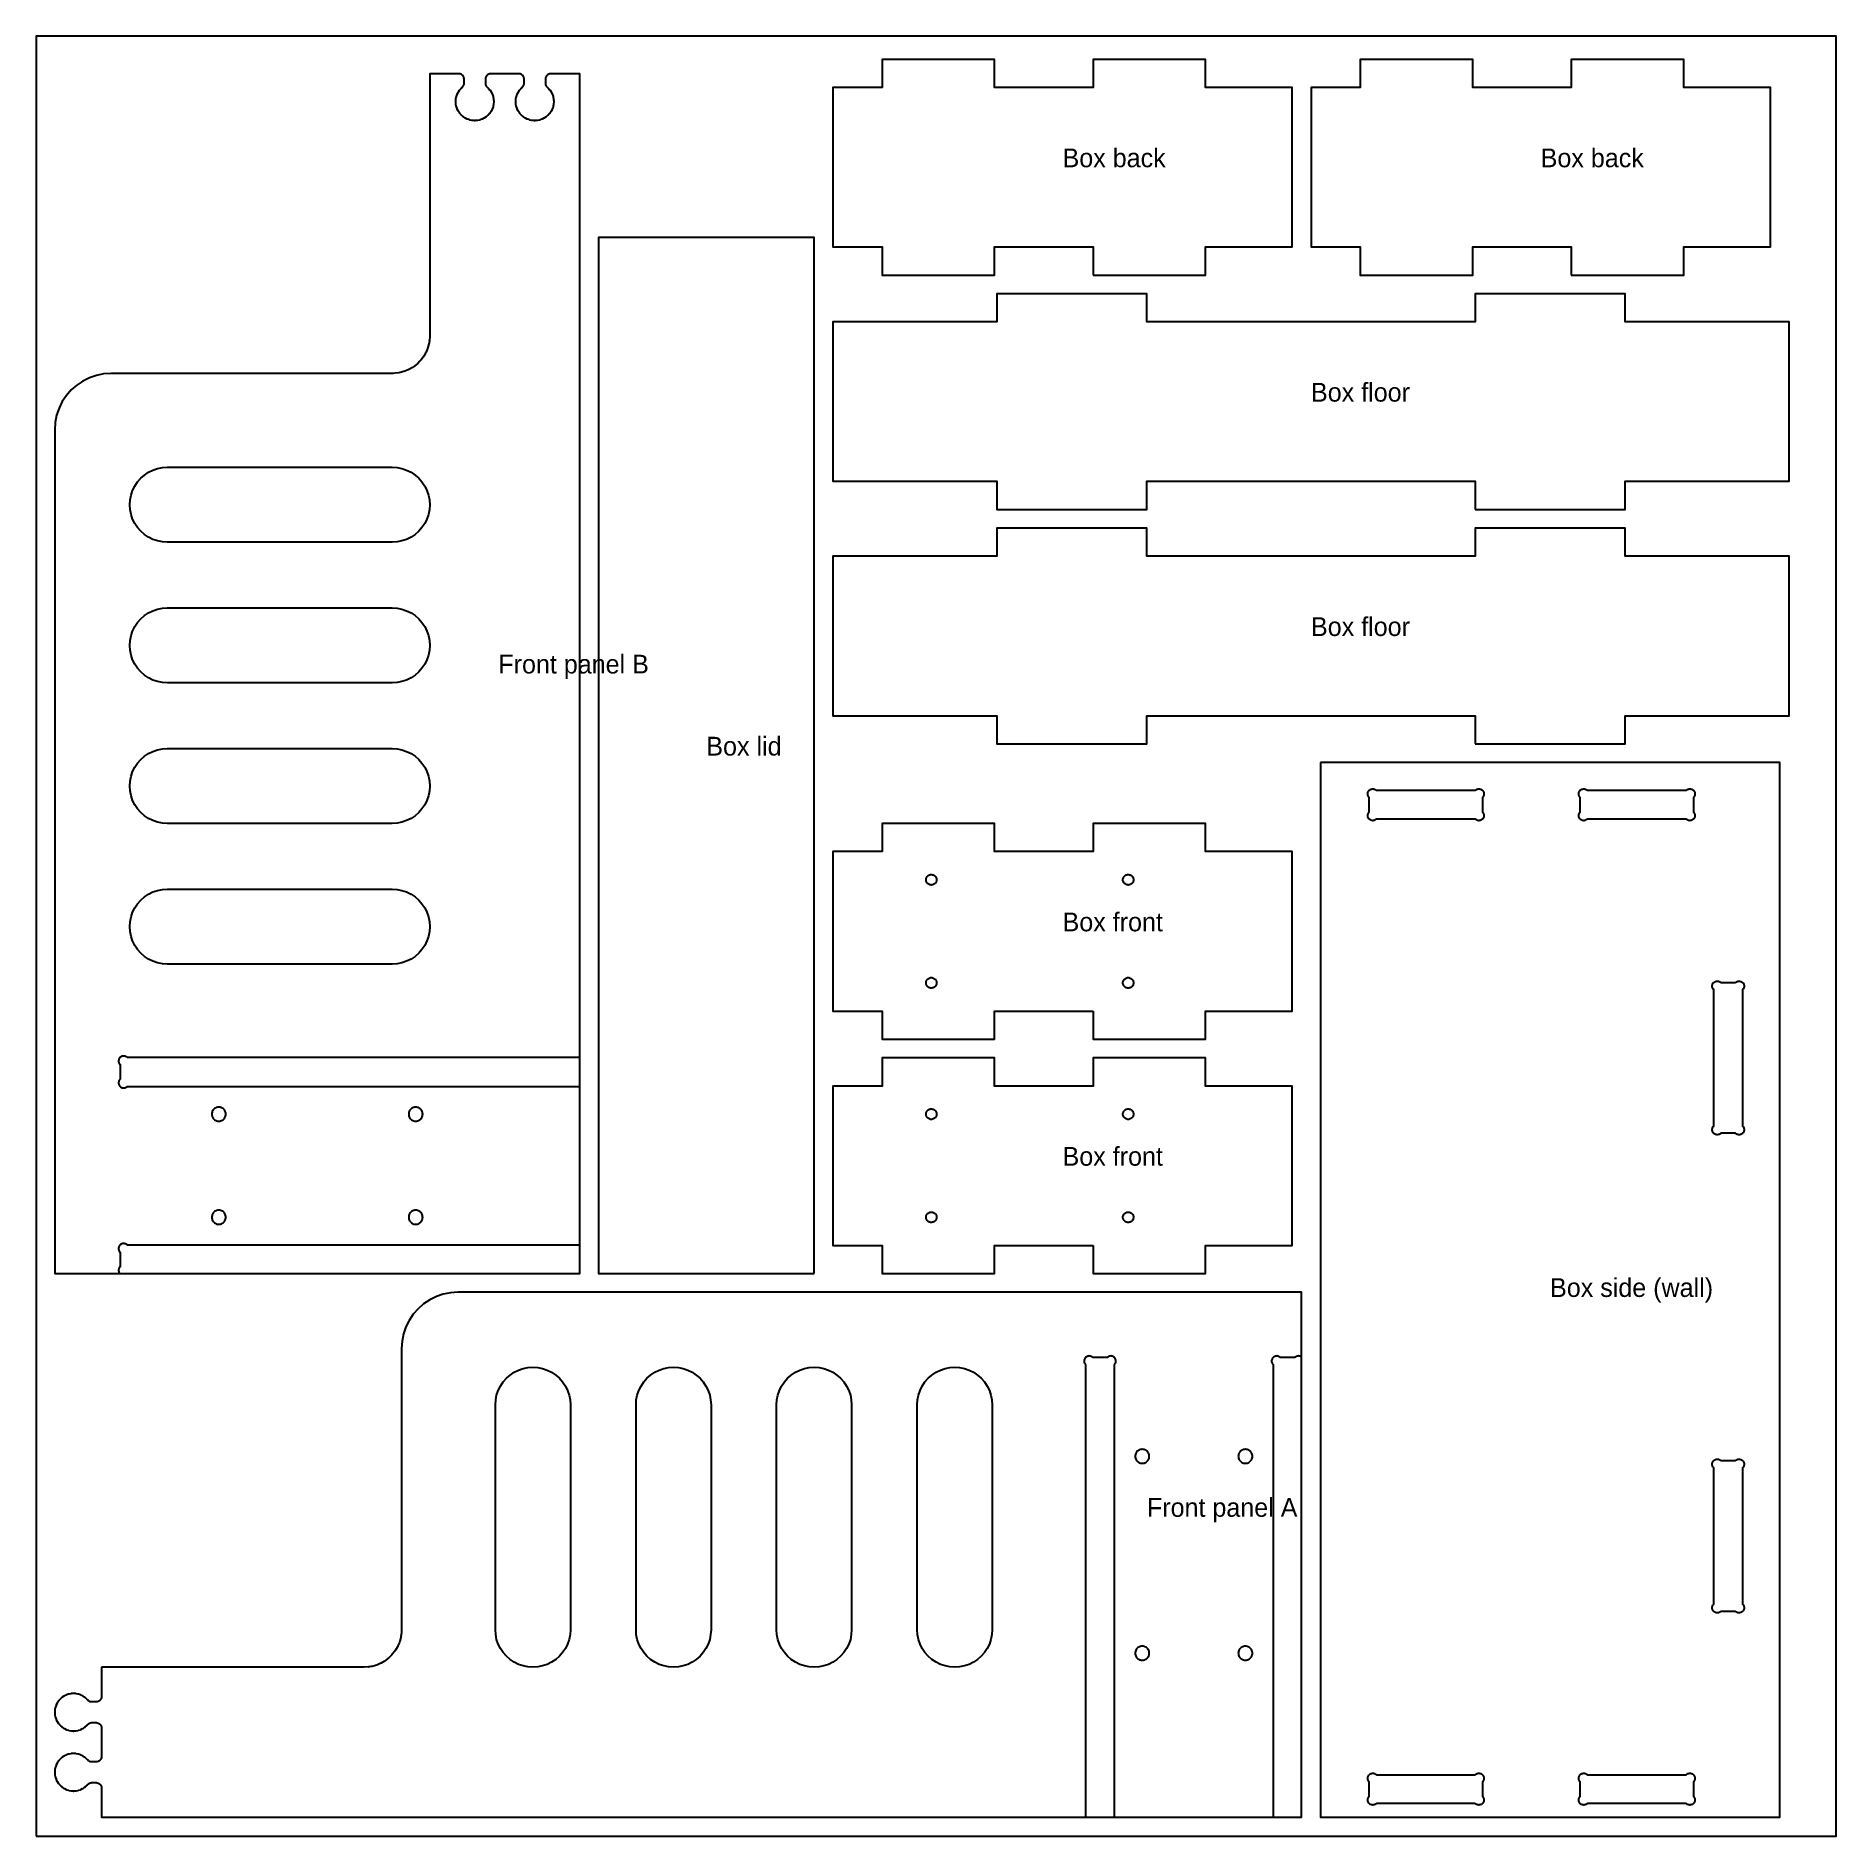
# Model space of a CAD drawing. Header units: inches. Extents: x 0 to 48, y 0 to 48.
import ezdxf

# ---------------------------------------------------------------- set-up
doc = ezdxf.new("R2010")
doc.units = ezdxf.units.IN
doc.header["$MEASUREMENT"] = 0
for name, color, linetype in [('CUT_INSIDE', 5, 'Continuous'), ('CUT_OUTSIDE', 1, 'Continuous'), ('LABEL', 3, 'Continuous'), ('POCKET_0.375', 4, 'Continuous'), ('POCKET_0.500', 4, 'Continuous'), ('SHEET', 8, 'Continuous')]:
    doc.layers.add(name, color=color, linetype=linetype)

msp = doc.modelspace()

# ---------------------------------------------------------------- texts
at = {"layer": 'LABEL'}
for s, p in [('Box back', (27.375, 44.5)), ('Box back', (40.125, 44.5)), ('Box floor', (34, 38.25)), ('Box floor', (34, 32)), ('Front panel B', (12.329, 31)), ('Box lid', (17.875, 28.812)), ('Box front', (27.375, 24.125)), ('Box front', (27.375, 17.875)), ('Box side (wall)', (40.375, 14.375)), ('Front panel A', (29.625, 8.512))]:
    msp.add_text(s, height=0.5, dxfattribs=at).set_placement(p)

# ---------------------------------------------------------------- linework, layer by layer
at = {"layer": 'CUT_INSIDE'}
for points in [[(3.5, 36.5), (9.5, 36.5), (9.631, 36.491), (9.759, 36.466), (9.883, 36.424), (10, 36.366), (10.109, 36.293), (10.207, 36.207), (10.293, 36.109), (10.366, 36), (10.424, 35.883), (10.466, 35.759), (10.491, 35.631), (10.5, 35.5), (10.491, 35.369), (10.466, 35.241), (10.424, 35.117), (10.366, 35), (10.293, 34.891), (10.207, 34.793), (10.109, 34.707), (10, 34.634), (9.883, 34.576), (9.759, 34.534), (9.631, 34.509), (9.5, 34.5), (3.5, 34.5), (3.369, 34.509), (3.241, 34.534), (3.117, 34.576), (3, 34.634), (2.891, 34.707), (2.793, 34.793), (2.707, 34.891), (2.634, 35), (2.576, 35.117), (2.534, 35.241), (2.509, 35.369), (2.5, 35.5), (2.509, 35.631), (2.534, 35.759), (2.576, 35.883), (2.634, 36), (2.707, 36.109), (2.793, 36.207), (2.891, 36.293), (3, 36.366), (3.117, 36.424), (3.241, 36.466), (3.369, 36.491)], [(3.5, 32.75), (9.5, 32.75), (9.631, 32.741), (9.759, 32.716), (9.883, 32.674), (10, 32.616), (10.109, 32.543), (10.207, 32.457), (10.293, 32.359), (10.366, 32.25), (10.424, 32.133), (10.466, 32.009), (10.491, 31.881), (10.5, 31.75), (10.491, 31.619), (10.466, 31.491), (10.424, 31.367), (10.366, 31.25), (10.293, 31.141), (10.207, 31.043), (10.109, 30.957), (10, 30.884), (9.883, 30.826), (9.759, 30.784), (9.631, 30.759), (9.5, 30.75), (3.5, 30.75), (3.369, 30.759), (3.241, 30.784), (3.117, 30.826), (3, 30.884), (2.891, 30.957), (2.793, 31.043), (2.707, 31.141), (2.634, 31.25), (2.576, 31.367), (2.534, 31.491), (2.509, 31.619), (2.5, 31.75), (2.509, 31.881), (2.534, 32.009), (2.576, 32.133), (2.634, 32.25), (2.707, 32.359), (2.793, 32.457), (2.891, 32.543), (3, 32.616), (3.117, 32.674), (3.241, 32.716), (3.369, 32.741)], [(3.5, 29), (9.5, 29), (9.631, 28.991), (9.759, 28.966), (9.883, 28.924), (10, 28.866), (10.109, 28.793), (10.207, 28.707), (10.293, 28.609), (10.366, 28.5), (10.424, 28.383), (10.466, 28.259), (10.491, 28.131), (10.5, 28), (10.491, 27.869), (10.466, 27.741), (10.424, 27.617), (10.366, 27.5), (10.293, 27.391), (10.207, 27.293), (10.109, 27.207), (10, 27.134), (9.883, 27.076), (9.759, 27.034), (9.631, 27.009), (9.5, 27), (3.5, 27), (3.369, 27.009), (3.241, 27.034), (3.117, 27.076), (3, 27.134), (2.891, 27.207), (2.793, 27.293), (2.707, 27.391), (2.634, 27.5), (2.576, 27.617), (2.534, 27.741), (2.509, 27.869), (2.5, 28), (2.509, 28.131), (2.534, 28.259), (2.576, 28.383), (2.634, 28.5), (2.707, 28.609), (2.793, 28.707), (2.891, 28.793), (3, 28.866), (3.117, 28.924), (3.241, 28.966), (3.369, 28.991)], [(38.601, 27.262), (38.607, 27.245), (38.611, 27.228), (38.612, 27.21), (38.611, 27.193), (38.607, 27.176), (38.601, 27.159), (38.594, 27.143), (38.584, 27.128), (38.572, 27.115), (38.559, 27.103), (38.544, 27.094), (38.528, 27.086), (38.512, 27.08), (38.494, 27.077), (38.477, 27.075), (38.459, 27.077), (38.442, 27.08), (38.425, 27.086), (38.409, 27.094), (38.395, 27.103), (38.381, 27.115), (35.743, 27.115), (35.73, 27.103), (35.715, 27.094), (35.699, 27.086), (35.683, 27.08), (35.665, 27.077), (35.648, 27.075), (35.63, 27.077), (35.613, 27.08), (35.596, 27.086), (35.58, 27.094), (35.565, 27.103), (35.552, 27.115), (35.541, 27.128), (35.531, 27.143), (35.523, 27.159), (35.517, 27.176), (35.514, 27.193), (35.513, 27.21), (35.514, 27.228), (35.517, 27.245), (35.523, 27.262), (35.531, 27.278), (35.541, 27.293), (35.552, 27.306), (35.552, 27.694), (35.541, 27.707), (35.531, 27.722), (35.523, 27.738), (35.517, 27.755), (35.514, 27.772), (35.513, 27.79), (35.514, 27.807), (35.517, 27.824), (35.523, 27.841), (35.531, 27.857), (35.541, 27.872), (35.552, 27.885), (35.565, 27.897), (35.58, 27.906), (35.596, 27.914), (35.613, 27.92), (35.63, 27.923), (35.648, 27.925), (35.665, 27.923), (35.683, 27.92), (35.699, 27.914), (35.715, 27.906), (35.73, 27.897), (35.743, 27.885), (38.381, 27.885), (38.395, 27.897), (38.409, 27.906), (38.425, 27.914), (38.442, 27.92), (38.459, 27.923), (38.477, 27.925), (38.494, 27.923), (38.512, 27.92), (38.528, 27.914), (38.544, 27.906), (38.559, 27.897), (38.572, 27.885), (38.584, 27.872), (38.594, 27.857), (38.601, 27.841), (38.607, 27.824), (38.611, 27.807), (38.612, 27.79), (38.611, 27.772), (38.607, 27.755), (38.601, 27.738), (38.594, 27.722), (38.584, 27.707), (38.572, 27.694), (38.572, 27.306), (38.584, 27.293), (38.594, 27.278)], [(44.219, 27.278), (44.226, 27.262), (44.232, 27.245), (44.236, 27.228), (44.237, 27.21), (44.236, 27.193), (44.232, 27.176), (44.226, 27.159), (44.219, 27.143), (44.209, 27.128), (44.197, 27.115), (44.184, 27.103), (44.169, 27.094), (44.153, 27.086), (44.137, 27.08), (44.119, 27.077), (44.102, 27.075), (44.084, 27.077), (44.067, 27.08), (44.05, 27.086), (44.034, 27.094), (44.02, 27.103), (44.006, 27.115), (41.368, 27.115), (41.355, 27.103), (41.34, 27.094), (41.324, 27.086), (41.308, 27.08), (41.29, 27.077), (41.273, 27.075), (41.255, 27.077), (41.238, 27.08), (41.221, 27.086), (41.205, 27.094), (41.19, 27.103), (41.177, 27.115), (41.166, 27.128), (41.156, 27.143), (41.148, 27.159), (41.142, 27.176), (41.139, 27.193), (41.138, 27.21), (41.139, 27.228), (41.142, 27.245), (41.148, 27.262), (41.156, 27.278), (41.166, 27.293), (41.177, 27.306), (41.177, 27.694), (41.166, 27.707), (41.156, 27.722), (41.148, 27.738), (41.142, 27.755), (41.139, 27.772), (41.138, 27.79), (41.139, 27.807), (41.142, 27.824), (41.148, 27.841), (41.156, 27.857), (41.166, 27.872), (41.177, 27.885), (41.19, 27.897), (41.205, 27.906), (41.221, 27.914), (41.238, 27.92), (41.255, 27.923), (41.273, 27.925), (41.29, 27.923), (41.308, 27.92), (41.324, 27.914), (41.34, 27.906), (41.355, 27.897), (41.368, 27.885), (44.006, 27.885), (44.02, 27.897), (44.034, 27.906), (44.05, 27.914), (44.067, 27.92), (44.084, 27.923), (44.102, 27.925), (44.119, 27.923), (44.137, 27.92), (44.153, 27.914), (44.169, 27.906), (44.184, 27.897), (44.197, 27.885), (44.209, 27.872), (44.219, 27.857), (44.226, 27.841), (44.232, 27.824), (44.236, 27.807), (44.237, 27.79), (44.236, 27.772), (44.232, 27.755), (44.226, 27.738), (44.219, 27.722), (44.209, 27.707), (44.197, 27.694), (44.197, 27.306), (44.209, 27.293)], [(23.893, 25.639), (23.911, 25.635), (23.929, 25.629), (23.945, 25.621), (23.96, 25.611), (23.974, 25.599), (23.986, 25.585), (23.996, 25.57), (24.004, 25.554), (24.01, 25.536), (24.014, 25.518), (24.015, 25.5), (24.014, 25.482), (24.01, 25.464), (24.004, 25.446), (23.996, 25.43), (23.986, 25.415), (23.974, 25.401), (23.96, 25.389), (23.945, 25.379), (23.929, 25.371), (23.911, 25.365), (23.893, 25.361), (23.875, 25.36), (23.857, 25.361), (23.839, 25.365), (23.821, 25.371), (23.805, 25.379), (23.79, 25.389), (23.776, 25.401), (23.764, 25.415), (23.754, 25.43), (23.746, 25.446), (23.74, 25.464), (23.736, 25.482), (23.735, 25.5), (23.736, 25.518), (23.74, 25.536), (23.746, 25.554), (23.754, 25.57), (23.764, 25.585), (23.776, 25.599), (23.79, 25.611), (23.805, 25.621), (23.821, 25.629), (23.839, 25.635), (23.857, 25.639), (23.875, 25.64)], [(29.143, 25.639), (29.161, 25.635), (29.179, 25.629), (29.195, 25.621), (29.21, 25.611), (29.224, 25.599), (29.236, 25.585), (29.246, 25.57), (29.254, 25.554), (29.26, 25.536), (29.264, 25.518), (29.265, 25.5), (29.264, 25.482), (29.26, 25.464), (29.254, 25.446), (29.246, 25.43), (29.236, 25.415), (29.224, 25.401), (29.21, 25.389), (29.195, 25.379), (29.179, 25.371), (29.161, 25.365), (29.143, 25.361), (29.125, 25.36), (29.107, 25.361), (29.089, 25.365), (29.071, 25.371), (29.055, 25.379), (29.04, 25.389), (29.026, 25.401), (29.014, 25.415), (29.004, 25.43), (28.996, 25.446), (28.99, 25.464), (28.986, 25.482), (28.985, 25.5), (28.986, 25.518), (28.99, 25.536), (28.996, 25.554), (29.004, 25.57), (29.014, 25.585), (29.026, 25.599), (29.04, 25.611), (29.055, 25.621), (29.071, 25.629), (29.089, 25.635), (29.107, 25.639), (29.125, 25.64)], [(3.5, 25.25), (9.5, 25.25), (9.631, 25.241), (9.759, 25.216), (9.883, 25.174), (10, 25.116), (10.109, 25.043), (10.207, 24.957), (10.293, 24.859), (10.366, 24.75), (10.424, 24.633), (10.466, 24.509), (10.491, 24.381), (10.5, 24.25), (10.491, 24.119), (10.466, 23.991), (10.424, 23.867), (10.366, 23.75), (10.293, 23.641), (10.207, 23.543), (10.109, 23.457), (10, 23.384), (9.883, 23.326), (9.759, 23.284), (9.631, 23.259), (9.5, 23.25), (3.5, 23.25), (3.369, 23.259), (3.241, 23.284), (3.117, 23.326), (3, 23.384), (2.891, 23.457), (2.793, 23.543), (2.707, 23.641), (2.634, 23.75), (2.576, 23.867), (2.534, 23.991), (2.509, 24.119), (2.5, 24.25), (2.509, 24.381), (2.534, 24.509), (2.576, 24.633), (2.634, 24.75), (2.707, 24.859), (2.793, 24.957), (2.891, 25.043), (3, 25.116), (3.117, 25.174), (3.241, 25.216), (3.369, 25.241)], [(23.893, 22.889), (23.911, 22.885), (23.929, 22.879), (23.945, 22.871), (23.96, 22.861), (23.974, 22.849), (23.986, 22.835), (23.996, 22.82), (24.004, 22.804), (24.01, 22.786), (24.014, 22.768), (24.015, 22.75), (24.014, 22.732), (24.01, 22.714), (24.004, 22.696), (23.996, 22.68), (23.986, 22.665), (23.974, 22.651), (23.96, 22.639), (23.945, 22.629), (23.929, 22.621), (23.911, 22.615), (23.893, 22.611), (23.875, 22.61), (23.857, 22.611), (23.839, 22.615), (23.821, 22.621), (23.805, 22.629), (23.79, 22.639), (23.776, 22.651), (23.764, 22.665), (23.754, 22.68), (23.746, 22.696), (23.74, 22.714), (23.736, 22.732), (23.735, 22.75), (23.736, 22.768), (23.74, 22.786), (23.746, 22.804), (23.754, 22.82), (23.764, 22.835), (23.776, 22.849), (23.79, 22.861), (23.805, 22.871), (23.821, 22.879), (23.839, 22.885), (23.857, 22.889), (23.875, 22.89)], [(29.143, 22.889), (29.161, 22.885), (29.179, 22.879), (29.195, 22.871), (29.21, 22.861), (29.224, 22.849), (29.236, 22.835), (29.246, 22.82), (29.254, 22.804), (29.26, 22.786), (29.264, 22.768), (29.265, 22.75), (29.264, 22.732), (29.26, 22.714), (29.254, 22.696), (29.246, 22.68), (29.236, 22.665), (29.224, 22.651), (29.21, 22.639), (29.195, 22.629), (29.179, 22.621), (29.161, 22.615), (29.143, 22.611), (29.125, 22.61), (29.107, 22.611), (29.089, 22.615), (29.071, 22.621), (29.055, 22.629), (29.04, 22.639), (29.026, 22.651), (29.014, 22.665), (29.004, 22.68), (28.996, 22.696), (28.99, 22.714), (28.986, 22.732), (28.985, 22.75), (28.986, 22.768), (28.99, 22.786), (28.996, 22.804), (29.004, 22.82), (29.014, 22.835), (29.026, 22.849), (29.04, 22.861), (29.055, 22.871), (29.071, 22.879), (29.089, 22.885), (29.107, 22.889), (29.125, 22.89)], [(45.539, 18.887), (45.545, 18.87), (45.548, 18.853), (45.549, 18.835), (45.548, 18.818), (45.545, 18.801), (45.539, 18.784), (45.531, 18.768), (45.521, 18.753), (45.51, 18.74), (45.51, 18.74), (45.496, 18.728), (45.482, 18.719), (45.466, 18.711), (45.449, 18.705), (45.432, 18.702), (45.414, 18.7), (45.397, 18.702), (45.379, 18.705), (45.363, 18.711), (45.347, 18.719), (45.332, 18.728), (45.319, 18.74), (44.931, 18.74), (44.917, 18.728), (44.903, 18.719), (44.887, 18.711), (44.87, 18.705), (44.853, 18.702), (44.835, 18.7), (44.818, 18.702), (44.8, 18.705), (44.783, 18.711), (44.768, 18.719), (44.753, 18.728), (44.74, 18.74), (44.74, 18.74), (44.728, 18.753), (44.718, 18.768), (44.71, 18.784), (44.705, 18.801), (44.701, 18.818), (44.7, 18.835), (44.701, 18.853), (44.705, 18.87), (44.71, 18.887), (44.718, 18.903), (44.728, 18.918), (44.74, 18.931), (44.74, 22.569), (44.728, 22.582), (44.718, 22.597), (44.71, 22.613), (44.705, 22.63), (44.701, 22.647), (44.7, 22.665), (44.701, 22.682), (44.705, 22.699), (44.71, 22.716), (44.718, 22.732), (44.728, 22.747), (44.74, 22.76), (44.753, 22.772), (44.768, 22.781), (44.783, 22.789), (44.8, 22.795), (44.818, 22.798), (44.835, 22.8), (44.853, 22.798), (44.87, 22.795), (44.887, 22.789), (44.903, 22.781), (44.917, 22.772), (44.931, 22.76), (45.319, 22.76), (45.332, 22.772), (45.347, 22.781), (45.363, 22.789), (45.379, 22.795), (45.397, 22.798), (45.414, 22.8), (45.432, 22.798), (45.449, 22.795), (45.466, 22.789), (45.482, 22.781), (45.496, 22.772), (45.51, 22.76), (45.51, 22.76), (45.521, 22.747), (45.531, 22.732), (45.539, 22.716), (45.545, 22.699), (45.548, 22.682), (45.549, 22.665), (45.548, 22.647), (45.545, 22.63), (45.539, 22.613), (45.531, 22.597), (45.521, 22.582), (45.51, 22.569), (45.51, 18.931), (45.521, 18.918), (45.531, 18.903)], [(23.893, 19.389), (23.911, 19.385), (23.929, 19.379), (23.945, 19.371), (23.96, 19.361), (23.974, 19.349), (23.986, 19.335), (23.996, 19.32), (24.004, 19.304), (24.01, 19.286), (24.014, 19.268), (24.015, 19.25), (24.014, 19.232), (24.01, 19.214), (24.004, 19.196), (23.996, 19.18), (23.986, 19.165), (23.974, 19.151), (23.96, 19.139), (23.945, 19.129), (23.929, 19.121), (23.911, 19.115), (23.893, 19.111), (23.875, 19.11), (23.857, 19.111), (23.839, 19.115), (23.821, 19.121), (23.805, 19.129), (23.79, 19.139), (23.776, 19.151), (23.764, 19.165), (23.754, 19.18), (23.746, 19.196), (23.74, 19.214), (23.736, 19.232), (23.735, 19.25), (23.736, 19.268), (23.74, 19.286), (23.746, 19.304), (23.754, 19.32), (23.764, 19.335), (23.776, 19.349), (23.79, 19.361), (23.805, 19.371), (23.821, 19.379), (23.839, 19.385), (23.857, 19.389), (23.875, 19.39)], [(29.143, 19.389), (29.161, 19.385), (29.179, 19.379), (29.195, 19.371), (29.21, 19.361), (29.224, 19.349), (29.236, 19.335), (29.246, 19.32), (29.254, 19.304), (29.26, 19.286), (29.264, 19.268), (29.265, 19.25), (29.264, 19.232), (29.26, 19.214), (29.254, 19.196), (29.246, 19.18), (29.236, 19.165), (29.224, 19.151), (29.21, 19.139), (29.195, 19.129), (29.179, 19.121), (29.161, 19.115), (29.143, 19.111), (29.125, 19.11), (29.107, 19.111), (29.089, 19.115), (29.071, 19.121), (29.055, 19.129), (29.04, 19.139), (29.026, 19.151), (29.014, 19.165), (29.004, 19.18), (28.996, 19.196), (28.99, 19.214), (28.986, 19.232), (28.985, 19.25), (28.986, 19.268), (28.99, 19.286), (28.996, 19.304), (29.004, 19.32), (29.014, 19.335), (29.026, 19.349), (29.04, 19.361), (29.055, 19.371), (29.071, 19.379), (29.089, 19.385), (29.107, 19.389), (29.125, 19.39)], [(23.893, 16.639), (23.911, 16.635), (23.929, 16.629), (23.945, 16.621), (23.96, 16.611), (23.974, 16.599), (23.986, 16.585), (23.996, 16.57), (24.004, 16.554), (24.01, 16.536), (24.014, 16.518), (24.015, 16.5), (24.014, 16.482), (24.01, 16.464), (24.004, 16.446), (23.996, 16.43), (23.986, 16.415), (23.974, 16.401), (23.96, 16.389), (23.945, 16.379), (23.929, 16.371), (23.911, 16.365), (23.893, 16.361), (23.875, 16.36), (23.857, 16.361), (23.839, 16.365), (23.821, 16.371), (23.805, 16.379), (23.79, 16.389), (23.776, 16.401), (23.764, 16.415), (23.754, 16.43), (23.746, 16.446), (23.74, 16.464), (23.736, 16.482), (23.735, 16.5), (23.736, 16.518), (23.74, 16.536), (23.746, 16.554), (23.754, 16.57), (23.764, 16.585), (23.776, 16.599), (23.79, 16.611), (23.805, 16.621), (23.821, 16.629), (23.839, 16.635), (23.857, 16.639), (23.875, 16.64)], [(29.143, 16.639), (29.161, 16.635), (29.179, 16.629), (29.195, 16.621), (29.21, 16.611), (29.224, 16.599), (29.236, 16.585), (29.246, 16.57), (29.254, 16.554), (29.26, 16.536), (29.264, 16.518), (29.265, 16.5), (29.264, 16.482), (29.26, 16.464), (29.254, 16.446), (29.246, 16.43), (29.236, 16.415), (29.224, 16.401), (29.21, 16.389), (29.195, 16.379), (29.179, 16.371), (29.161, 16.365), (29.143, 16.361), (29.125, 16.36), (29.107, 16.361), (29.089, 16.365), (29.071, 16.371), (29.055, 16.379), (29.04, 16.389), (29.026, 16.401), (29.014, 16.415), (29.004, 16.43), (28.996, 16.446), (28.99, 16.464), (28.986, 16.482), (28.985, 16.5), (28.986, 16.518), (28.99, 16.536), (28.996, 16.554), (29.004, 16.57), (29.014, 16.585), (29.026, 16.599), (29.04, 16.611), (29.055, 16.621), (29.071, 16.629), (29.089, 16.635), (29.107, 16.639), (29.125, 16.64)], [(14.216, 5.241), (14.174, 5.117), (14.116, 5), (14.043, 4.891), (13.957, 4.793), (13.858, 4.707), (13.75, 4.634), (13.632, 4.576), (13.508, 4.534), (13.38, 4.509), (13.25, 4.5), (13.119, 4.509), (12.991, 4.534), (12.867, 4.576), (12.75, 4.634), (12.641, 4.707), (12.543, 4.793), (12.456, 4.891), (12.384, 5), (12.326, 5.117), (12.284, 5.241), (12.258, 5.369), (12.25, 5.5), (12.25, 11.5), (12.258, 11.631), (12.284, 11.759), (12.326, 11.883), (12.384, 12), (12.456, 12.109), (12.543, 12.207), (12.641, 12.293), (12.75, 12.366), (12.867, 12.424), (12.991, 12.466), (13.119, 12.491), (13.25, 12.5), (13.38, 12.491), (13.508, 12.466), (13.632, 12.424), (13.75, 12.366), (13.858, 12.293), (13.957, 12.207), (14.043, 12.109), (14.116, 12), (14.174, 11.883), (14.216, 11.759), (14.241, 11.631), (14.25, 11.5), (14.25, 5.5), (14.241, 5.369)], [(17.966, 5.241), (17.924, 5.117), (17.866, 5), (17.793, 4.891), (17.707, 4.793), (17.608, 4.707), (17.5, 4.634), (17.382, 4.576), (17.258, 4.534), (17.13, 4.509), (17, 4.5), (16.869, 4.509), (16.741, 4.534), (16.617, 4.576), (16.5, 4.634), (16.391, 4.707), (16.293, 4.793), (16.206, 4.891), (16.134, 5), (16.076, 5.117), (16.034, 5.241), (16.008, 5.369), (16, 5.5), (16, 11.5), (16.008, 11.631), (16.034, 11.759), (16.076, 11.883), (16.134, 12), (16.206, 12.109), (16.293, 12.207), (16.391, 12.293), (16.5, 12.366), (16.617, 12.424), (16.741, 12.466), (16.869, 12.491), (17, 12.5), (17.13, 12.491), (17.258, 12.466), (17.382, 12.424), (17.5, 12.366), (17.608, 12.293), (17.707, 12.207), (17.793, 12.109), (17.866, 12), (17.924, 11.883), (17.966, 11.759), (17.991, 11.631), (18, 11.5), (18, 5.5), (17.991, 5.369)], [(21.716, 5.241), (21.674, 5.117), (21.616, 5), (21.543, 4.891), (21.457, 4.793), (21.358, 4.707), (21.25, 4.634), (21.132, 4.576), (21.008, 4.534), (20.88, 4.509), (20.75, 4.5), (20.619, 4.509), (20.491, 4.534), (20.367, 4.576), (20.25, 4.634), (20.141, 4.707), (20.043, 4.793), (19.956, 4.891), (19.884, 5), (19.826, 5.117), (19.784, 5.241), (19.758, 5.369), (19.75, 5.5), (19.75, 11.5), (19.758, 11.631), (19.784, 11.759), (19.826, 11.883), (19.884, 12), (19.956, 12.109), (20.043, 12.207), (20.141, 12.293), (20.25, 12.366), (20.367, 12.424), (20.491, 12.466), (20.619, 12.491), (20.75, 12.5), (20.88, 12.491), (21.008, 12.466), (21.132, 12.424), (21.25, 12.366), (21.358, 12.293), (21.457, 12.207), (21.543, 12.109), (21.616, 12), (21.674, 11.883), (21.716, 11.759), (21.741, 11.631), (21.75, 11.5), (21.75, 5.5), (21.741, 5.369)], [(25.466, 5.241), (25.424, 5.117), (25.366, 5), (25.293, 4.891), (25.207, 4.793), (25.108, 4.707), (25, 4.634), (24.882, 4.576), (24.758, 4.534), (24.63, 4.509), (24.5, 4.5), (24.369, 4.509), (24.241, 4.534), (24.117, 4.576), (24, 4.634), (23.891, 4.707), (23.793, 4.793), (23.706, 4.891), (23.634, 5), (23.576, 5.117), (23.534, 5.241), (23.508, 5.369), (23.5, 5.5), (23.5, 11.5), (23.508, 11.631), (23.534, 11.759), (23.576, 11.883), (23.634, 12), (23.706, 12.109), (23.793, 12.207), (23.891, 12.293), (24, 12.366), (24.117, 12.424), (24.241, 12.466), (24.369, 12.491), (24.5, 12.5), (24.63, 12.491), (24.758, 12.466), (24.882, 12.424), (25, 12.366), (25.108, 12.293), (25.207, 12.207), (25.293, 12.109), (25.366, 12), (25.424, 11.883), (25.466, 11.759), (25.491, 11.631), (25.5, 11.5), (25.5, 5.5), (25.491, 5.369)], [(45.531, 6.153), (45.539, 6.137), (45.545, 6.12), (45.548, 6.103), (45.549, 6.085), (45.548, 6.068), (45.545, 6.051), (45.539, 6.034), (45.531, 6.018), (45.521, 6.003), (45.51, 5.99), (45.51, 5.99), (45.496, 5.978), (45.482, 5.969), (45.466, 5.961), (45.449, 5.955), (45.432, 5.952), (45.414, 5.95), (45.397, 5.952), (45.379, 5.955), (45.363, 5.961), (45.347, 5.969), (45.332, 5.978), (45.319, 5.99), (44.931, 5.99), (44.917, 5.978), (44.903, 5.969), (44.887, 5.961), (44.87, 5.955), (44.853, 5.952), (44.835, 5.95), (44.818, 5.952), (44.8, 5.955), (44.783, 5.961), (44.768, 5.969), (44.753, 5.978), (44.74, 5.99), (44.74, 5.99), (44.728, 6.003), (44.718, 6.018), (44.71, 6.034), (44.705, 6.051), (44.701, 6.068), (44.7, 6.085), (44.701, 6.103), (44.705, 6.12), (44.71, 6.137), (44.718, 6.153), (44.728, 6.168), (44.74, 6.181), (44.74, 9.819), (44.728, 9.832), (44.718, 9.847), (44.71, 9.863), (44.705, 9.88), (44.701, 9.897), (44.7, 9.915), (44.701, 9.932), (44.705, 9.949), (44.71, 9.966), (44.718, 9.982), (44.728, 9.997), (44.74, 10.01), (44.753, 10.022), (44.768, 10.031), (44.783, 10.039), (44.8, 10.045), (44.818, 10.048), (44.835, 10.05), (44.853, 10.048), (44.87, 10.045), (44.887, 10.039), (44.903, 10.031), (44.917, 10.022), (44.931, 10.01), (45.319, 10.01), (45.332, 10.022), (45.347, 10.031), (45.363, 10.039), (45.379, 10.045), (45.397, 10.048), (45.414, 10.05), (45.432, 10.048), (45.449, 10.045), (45.466, 10.039), (45.482, 10.031), (45.496, 10.022), (45.51, 10.01), (45.51, 10.01), (45.521, 9.997), (45.531, 9.982), (45.539, 9.966), (45.545, 9.949), (45.548, 9.932), (45.549, 9.915), (45.548, 9.897), (45.545, 9.88), (45.539, 9.863), (45.531, 9.847), (45.521, 9.832), (45.51, 9.819), (45.51, 6.181), (45.521, 6.168)], [(38.601, 1.012), (38.607, 0.995), (38.611, 0.978), (38.612, 0.96), (38.611, 0.943), (38.607, 0.926), (38.601, 0.909), (38.594, 0.893), (38.584, 0.878), (38.572, 0.865), (38.559, 0.853), (38.544, 0.844), (38.528, 0.836), (38.512, 0.83), (38.494, 0.827), (38.477, 0.825), (38.459, 0.827), (38.442, 0.83), (38.425, 0.836), (38.409, 0.844), (38.395, 0.853), (38.381, 0.865), (38.381, 0.865), (35.743, 0.865), (35.73, 0.853), (35.715, 0.844), (35.699, 0.836), (35.683, 0.83), (35.665, 0.827), (35.648, 0.825), (35.63, 0.827), (35.613, 0.83), (35.596, 0.836), (35.58, 0.844), (35.565, 0.853), (35.552, 0.865), (35.541, 0.878), (35.531, 0.893), (35.523, 0.909), (35.517, 0.926), (35.514, 0.943), (35.513, 0.96), (35.514, 0.978), (35.517, 0.995), (35.523, 1.012), (35.531, 1.028), (35.541, 1.043), (35.552, 1.056), (35.552, 1.444), (35.541, 1.457), (35.531, 1.472), (35.523, 1.488), (35.517, 1.505), (35.514, 1.522), (35.513, 1.54), (35.514, 1.557), (35.517, 1.574), (35.523, 1.591), (35.531, 1.607), (35.541, 1.622), (35.552, 1.635), (35.565, 1.647), (35.58, 1.656), (35.596, 1.664), (35.613, 1.67), (35.63, 1.673), (35.648, 1.675), (35.665, 1.673), (35.683, 1.67), (35.699, 1.664), (35.715, 1.656), (35.73, 1.647), (35.743, 1.635), (38.381, 1.635), (38.395, 1.647), (38.409, 1.656), (38.425, 1.664), (38.442, 1.67), (38.459, 1.673), (38.477, 1.675), (38.494, 1.673), (38.512, 1.67), (38.528, 1.664), (38.544, 1.656), (38.559, 1.647), (38.572, 1.635), (38.584, 1.622), (38.594, 1.607), (38.601, 1.591), (38.607, 1.574), (38.611, 1.557), (38.612, 1.54), (38.611, 1.522), (38.607, 1.505), (38.601, 1.488), (38.594, 1.472), (38.584, 1.457), (38.572, 1.444), (38.572, 1.056), (38.584, 1.043), (38.594, 1.028)], [(44.226, 1.012), (44.232, 0.995), (44.236, 0.978), (44.237, 0.96), (44.236, 0.943), (44.232, 0.926), (44.226, 0.909), (44.219, 0.893), (44.209, 0.878), (44.197, 0.865), (44.184, 0.853), (44.169, 0.844), (44.153, 0.836), (44.137, 0.83), (44.119, 0.827), (44.102, 0.825), (44.084, 0.827), (44.067, 0.83), (44.05, 0.836), (44.034, 0.844), (44.02, 0.853), (44.006, 0.865), (44.006, 0.865), (41.368, 0.865), (41.355, 0.853), (41.34, 0.844), (41.324, 0.836), (41.308, 0.83), (41.29, 0.827), (41.273, 0.825), (41.255, 0.827), (41.238, 0.83), (41.221, 0.836), (41.205, 0.844), (41.19, 0.853), (41.177, 0.865), (41.166, 0.878), (41.156, 0.893), (41.148, 0.909), (41.142, 0.926), (41.139, 0.943), (41.138, 0.96), (41.139, 0.978), (41.142, 0.995), (41.148, 1.012), (41.156, 1.028), (41.166, 1.043), (41.177, 1.056), (41.177, 1.444), (41.166, 1.457), (41.156, 1.472), (41.148, 1.488), (41.142, 1.505), (41.139, 1.522), (41.138, 1.54), (41.139, 1.557), (41.142, 1.574), (41.148, 1.591), (41.156, 1.607), (41.166, 1.622), (41.177, 1.635), (41.19, 1.647), (41.205, 1.656), (41.221, 1.664), (41.238, 1.67), (41.255, 1.673), (41.273, 1.675), (41.29, 1.673), (41.308, 1.67), (41.324, 1.664), (41.34, 1.656), (41.355, 1.647), (41.368, 1.635), (44.006, 1.635), (44.02, 1.647), (44.034, 1.656), (44.05, 1.664), (44.067, 1.67), (44.084, 1.673), (44.102, 1.675), (44.119, 1.673), (44.137, 1.67), (44.153, 1.664), (44.169, 1.656), (44.184, 1.647), (44.197, 1.635), (44.209, 1.622), (44.219, 1.607), (44.226, 1.591), (44.232, 1.574), (44.236, 1.557), (44.237, 1.54), (44.236, 1.522), (44.232, 1.505), (44.226, 1.488), (44.219, 1.472), (44.209, 1.457), (44.197, 1.444), (44.197, 1.056), (44.209, 1.043), (44.219, 1.028)]]:
    msp.add_lwpolyline(points, close=True, dxfattribs=at)
at = {"layer": 'CUT_OUTSIDE'}
for points in [[(28.188, 41.625), (31.188, 41.625), (31.188, 42.375), (33.5, 42.375), (33.5, 46.625), (31.188, 46.625), (31.188, 47.375), (28.188, 47.375), (28.188, 46.625), (25.562, 46.625), (25.562, 47.375), (22.562, 47.375), (22.562, 46.625), (21.25, 46.625), (21.25, 42.375), (22.562, 42.375), (22.562, 41.625), (25.562, 41.625), (25.562, 42.375), (28.188, 42.375)], [(40.938, 41.625), (43.938, 41.625), (43.938, 42.375), (46.25, 42.375), (46.25, 46.625), (43.938, 46.625), (43.938, 47.375), (40.938, 47.375), (40.938, 46.625), (38.312, 46.625), (38.312, 47.375), (35.312, 47.375), (35.312, 46.625), (34, 46.625), (34, 42.375), (35.312, 42.375), (35.312, 41.625), (38.312, 41.625), (38.312, 42.375), (40.938, 42.375)], [(10.491, 39.869), (10.49, 39.862), (10.49, 39.883), (10.482, 39.821), (10.476, 39.789), (10.45, 39.695), (10.44, 39.664), (10.402, 39.573), (10.388, 39.544), (10.339, 39.459), (10.321, 39.432), (10.261, 39.354), (10.239, 39.33), (10.17, 39.261), (10.146, 39.239), (10.068, 39.179), (10.041, 39.161), (9.956, 39.112), (9.927, 39.098), (9.836, 39.06), (9.805, 39.05), (9.711, 39.024), (9.679, 39.018), (9.582, 39.005), (9.524, 39.002), (9.475, 39), (2, 39), (1.804, 38.987), (1.612, 38.949), (1.426, 38.886), (1.25, 38.799), (1.087, 38.69), (0.939, 38.561), (0.81, 38.413), (0.701, 38.25), (0.614, 38.074), (0.551, 37.888), (0.513, 37.696), (0.5, 37.5), (0.5, 35), (0.5, 15), (14.5, 15), (14.5, 46.992), (14.495, 46.992), (14.495, 46.992), (13.73, 46.992), (13.711, 46.991), (13.692, 46.987), (13.674, 46.981), (13.657, 46.972), (13.641, 46.962), (13.626, 46.949), (13.613, 46.934), (13.603, 46.918), (13.594, 46.901), (13.588, 46.883), (13.584, 46.864), (13.583, 46.845), (13.583, 46.747), (13.583, 46.738), (13.584, 46.734), (13.586, 46.716), (13.59, 46.699), (13.596, 46.682), (13.605, 46.666), (13.615, 46.651), (13.627, 46.638), (13.631, 46.635), (13.637, 46.629), (13.653, 46.615), (13.653, 46.615), (13.655, 46.613), (13.655, 46.613), (13.655, 46.612), (13.656, 46.612), (13.657, 46.611), (13.657, 46.611), (13.661, 46.607), (13.661, 46.607), (13.662, 46.606), (13.662, 46.605), (13.663, 46.605), (13.663, 46.605), (13.665, 46.603), (13.665, 46.603), (13.697, 46.566), (13.698, 46.566), (13.699, 46.564), (13.699, 46.564), (13.7, 46.563), (13.7, 46.563), (13.701, 46.561), (13.701, 46.561), (13.704, 46.557), (13.704, 46.557), (13.706, 46.555), (13.706, 46.555), (13.706, 46.554), (13.706, 46.554), (13.708, 46.552), (13.708, 46.552), (13.735, 46.511), (13.735, 46.511), (13.737, 46.509), (13.737, 46.509), (13.737, 46.508), (13.737, 46.508), (13.739, 46.506), (13.739, 46.506), (13.741, 46.502), (13.741, 46.502), (13.742, 46.5), (13.742, 46.5), (13.742, 46.499), (13.742, 46.499), (13.744, 46.496), (13.744, 46.496), (13.766, 46.452), (13.766, 46.452), (13.767, 46.45), (13.767, 46.45), (13.767, 46.449), (13.767, 46.449), (13.768, 46.446), (13.768, 46.446), (13.77, 46.442), (13.77, 46.442), (13.771, 46.44), (13.771, 46.44), (13.771, 46.439), (13.771, 46.439), (13.772, 46.436), (13.772, 46.436), (13.788, 46.39), (13.788, 46.389), (13.789, 46.387), (13.789, 46.387), (13.789, 46.386), (13.789, 46.386), (13.79, 46.384), (13.79, 46.383), (13.791, 46.379), (13.791, 46.379), (13.792, 46.377), (13.792, 46.377), (13.792, 46.376), (13.792, 46.376), (13.792, 46.373), (13.792, 46.373), (13.802, 46.325), (13.802, 46.325), (13.802, 46.322), (13.803, 46.322), (13.803, 46.321), (13.803, 46.321), (13.803, 46.319), (13.803, 46.318), (13.804, 46.314), (13.804, 46.314), (13.804, 46.311), (13.804, 46.311), (13.804, 46.311), (13.804, 46.31), (13.804, 46.308), (13.804, 46.308), (13.807, 46.258), (13.807, 46.258), (13.808, 46.256), (13.808, 46.256), (13.808, 46.255), (13.808, 46.255), (13.808, 46.252), (13.808, 46.252), (13.808, 46.248), (13.808, 46.248), (13.808, 46.245), (13.808, 46.245), (13.808, 46.244), (13.808, 46.244), (13.807, 46.242), (13.807, 46.242), (13.804, 46.192), (13.804, 46.192), (13.804, 46.19), (13.804, 46.189), (13.804, 46.189), (13.804, 46.189), (13.804, 46.186), (13.804, 46.186), (13.803, 46.182), (13.803, 46.181), (13.803, 46.179), (13.803, 46.179), (13.803, 46.178), (13.802, 46.178), (13.802, 46.175), (13.802, 46.175), (13.792, 46.127), (13.792, 46.127), (13.792, 46.124), (13.792, 46.124), (13.792, 46.123), (13.792, 46.123), (13.791, 46.121), (13.791, 46.121), (13.79, 46.117), (13.79, 46.116), (13.789, 46.114), (13.789, 46.114), (13.789, 46.113), (13.789, 46.113), (13.788, 46.111), (13.788, 46.11), (13.772, 46.064), (13.772, 46.064), (13.771, 46.061), (13.771, 46.061), (13.771, 46.06), (13.771, 46.06), (13.77, 46.058), (13.77, 46.058), (13.768, 46.054), (13.768, 46.054), (13.767, 46.051), (13.767, 46.051), (13.767, 46.05), (13.767, 46.05), (13.766, 46.048), (13.766, 46.048), (13.744, 46.004), (13.744, 46.004), (13.742, 46.001), (13.742, 46.001), (13.742, 46), (13.742, 46), (13.741, 45.998), (13.741, 45.998), (13.739, 45.994), (13.739, 45.994), (13.737, 45.992), (13.737, 45.992), (13.737, 45.991), (13.737, 45.991), (13.735, 45.989), (13.735, 45.989), (13.708, 45.948), (13.708, 45.948), (13.706, 45.946), (13.706, 45.946), (13.706, 45.945), (13.706, 45.945), (13.704, 45.943), (13.704, 45.943), (13.701, 45.939), (13.701, 45.939), (13.7, 45.937), (13.7, 45.937), (13.699, 45.936), (13.699, 45.936), (13.698, 45.934), (13.697, 45.934), (13.665, 45.897), (13.665, 45.897), (13.663, 45.895), (13.663, 45.895), (13.662, 45.895), (13.662, 45.894), (13.661, 45.893), (13.661, 45.893), (13.657, 45.889), (13.657, 45.889), (13.656, 45.888), (13.655, 45.888), (13.655, 45.887), (13.655, 45.887), (13.653, 45.885), (13.653, 45.885), (13.616, 45.853), (13.616, 45.852), (13.614, 45.851), (13.614, 45.851), (13.613, 45.85), (13.613, 45.85), (13.611, 45.849), (13.611, 45.849), (13.607, 45.846), (13.607, 45.846), (13.605, 45.844), (13.605, 45.844), (13.604, 45.844), (13.604, 45.844), (13.602, 45.842), (13.602, 45.842), (13.561, 45.815), (13.561, 45.815), (13.559, 45.813), (13.559, 45.813), (13.558, 45.813), (13.558, 45.813), (13.556, 45.811), (13.556, 45.811), (13.552, 45.809), (13.552, 45.809), (13.55, 45.808), (13.55, 45.808), (13.549, 45.808), (13.549, 45.808), (13.546, 45.806), (13.546, 45.806), (13.502, 45.784), (13.502, 45.784), (13.5, 45.783), (13.5, 45.783), (13.499, 45.783), (13.499, 45.783), (13.496, 45.782), (13.496, 45.782), (13.492, 45.78), (13.492, 45.78), (13.49, 45.779), (13.49, 45.779), (13.489, 45.779), (13.489, 45.779), (13.486, 45.778), (13.486, 45.778), (13.44, 45.762), (13.439, 45.762), (13.437, 45.761), (13.437, 45.761), (13.436, 45.761), (13.436, 45.761), (13.434, 45.76), (13.433, 45.76), (13.429, 45.759), (13.429, 45.759), (13.427, 45.758), (13.427, 45.758), (13.426, 45.758), (13.426, 45.758), (13.423, 45.758), (13.423, 45.758), (13.375, 45.748), (13.375, 45.748), (13.372, 45.748), (13.372, 45.747), (13.371, 45.747), (13.371, 45.747), (13.369, 45.747), (13.368, 45.747), (13.364, 45.746), (13.364, 45.746), (13.361, 45.746), (13.361, 45.746), (13.361, 45.746), (13.36, 45.746), (13.358, 45.746), (13.358, 45.746), (13.308, 45.743), (13.308, 45.743), (13.306, 45.742), (13.306, 45.742), (13.305, 45.742), (13.305, 45.742), (13.302, 45.742), (13.302, 45.742), (13.298, 45.742), (13.298, 45.742), (13.295, 45.742), (13.295, 45.742), (13.294, 45.742), (13.294, 45.742), (13.292, 45.743), (13.292, 45.743), (13.242, 45.746), (13.242, 45.746), (13.24, 45.746), (13.239, 45.746), (13.239, 45.746), (13.239, 45.746), (13.236, 45.746), (13.236, 45.746), (13.232, 45.747), (13.231, 45.747), (13.229, 45.747), (13.229, 45.747), (13.228, 45.747), (13.228, 45.748), (13.225, 45.748), (13.225, 45.748), (13.177, 45.758), (13.177, 45.758), (13.174, 45.758), (13.174, 45.758), (13.173, 45.758), (13.173, 45.758), (13.171, 45.759), (13.171, 45.759), (13.167, 45.76), (13.166, 45.76), (13.164, 45.761), (13.164, 45.761), (13.163, 45.761), (13.163, 45.761), (13.161, 45.762), (13.16, 45.762), (13.114, 45.778), (13.114, 45.778), (13.111, 45.779), (13.111, 45.779), (13.11, 45.779), (13.11, 45.779), (13.108, 45.78), (13.108, 45.78), (13.104, 45.782), (13.104, 45.782), (13.101, 45.783), (13.101, 45.783), (13.1, 45.783), (13.1, 45.783), (13.098, 45.784), (13.098, 45.784), (13.054, 45.806), (13.054, 45.806), (13.051, 45.808), (13.051, 45.808), (13.05, 45.808), (13.05, 45.808), (13.048, 45.809), (13.048, 45.809), (13.044, 45.811), (13.044, 45.811), (13.042, 45.813), (13.042, 45.813), (13.041, 45.813), (13.041, 45.813), (13.039, 45.815), (13.039, 45.815), (12.998, 45.842), (12.998, 45.842), (12.996, 45.844), (12.996, 45.844), (12.995, 45.844), (12.995, 45.844), (12.993, 45.846), (12.993, 45.846), (12.989, 45.849), (12.989, 45.849), (12.987, 45.85), (12.987, 45.85), (12.986, 45.851), (12.986, 45.851), (12.984, 45.852), (12.984, 45.853), (12.947, 45.885), (12.947, 45.885), (12.945, 45.887), (12.945, 45.887), (12.945, 45.888), (12.944, 45.888), (12.943, 45.889), (12.943, 45.889), (12.939, 45.893), (12.939, 45.893), (12.938, 45.894), (12.938, 45.895), (12.937, 45.895), (12.937, 45.895), (12.935, 45.897), (12.935, 45.897), (12.903, 45.934), (12.902, 45.934), (12.901, 45.936), (12.901, 45.936), (12.9, 45.937), (12.9, 45.937), (12.899, 45.939), (12.899, 45.939), (12.896, 45.943), (12.896, 45.943), (12.894, 45.945), (12.894, 45.945), (12.894, 45.946), (12.894, 45.946), (12.892, 45.948), (12.892, 45.948), (12.865, 45.989), (12.865, 45.989), (12.863, 45.991), (12.863, 45.991), (12.863, 45.992), (12.863, 45.992), (12.861, 45.994), (12.861, 45.994), (12.859, 45.998), (12.859, 45.998), (12.858, 46), (12.858, 46), (12.858, 46.001), (12.858, 46.001), (12.856, 46.004), (12.856, 46.004), (12.834, 46.048), (12.834, 46.048), (12.833, 46.05), (12.833, 46.05), (12.833, 46.051), (12.833, 46.051), (12.832, 46.054), (12.832, 46.054), (12.83, 46.058), (12.83, 46.058), (12.829, 46.06), (12.829, 46.06), (12.829, 46.061), (12.829, 46.061), (12.828, 46.064), (12.828, 46.064), (12.812, 46.11), (12.812, 46.111), (12.811, 46.113), (12.811, 46.113), (12.811, 46.114), (12.811, 46.114), (12.81, 46.116), (12.81, 46.117), (12.809, 46.121), (12.809, 46.121), (12.808, 46.123), (12.808, 46.123), (12.808, 46.124), (12.808, 46.124), (12.808, 46.127), (12.808, 46.127), (12.798, 46.175), (12.798, 46.175), (12.798, 46.178), (12.797, 46.178), (12.797, 46.179), (12.797, 46.179), (12.797, 46.181), (12.797, 46.182), (12.796, 46.186), (12.796, 46.186), (12.796, 46.189), (12.796, 46.189), (12.796, 46.189), (12.796, 46.19), (12.796, 46.192), (12.796, 46.192), (12.793, 46.242), (12.793, 46.242), (12.792, 46.244), (12.792, 46.244), (12.792, 46.245), (12.792, 46.245), (12.792, 46.248), (12.792, 46.248), (12.792, 46.252), (12.792, 46.252), (12.792, 46.255), (12.792, 46.255), (12.792, 46.256), (12.792, 46.256), (12.793, 46.258), (12.793, 46.258), (12.796, 46.308), (12.796, 46.308), (12.796, 46.31), (12.796, 46.311), (12.796, 46.311), (12.796, 46.311), (12.796, 46.314), (12.796, 46.314), (12.797, 46.318), (12.797, 46.319), (12.797, 46.321), (12.797, 46.321), (12.797, 46.322), (12.798, 46.322), (12.798, 46.325), (12.798, 46.325), (12.808, 46.373), (12.808, 46.373), (12.808, 46.376), (12.808, 46.376), (12.808, 46.377), (12.808, 46.377), (12.809, 46.379), (12.809, 46.379), (12.81, 46.383), (12.81, 46.384), (12.811, 46.386), (12.811, 46.386), (12.811, 46.387), (12.811, 46.387), (12.812, 46.389), (12.812, 46.39), (12.828, 46.436), (12.828, 46.436), (12.829, 46.439), (12.829, 46.439), (12.829, 46.44), (12.829, 46.44), (12.83, 46.442), (12.83, 46.442), (12.832, 46.446), (12.832, 46.446), (12.833, 46.449), (12.833, 46.449), (12.833, 46.45), (12.833, 46.45), (12.834, 46.452), (12.834, 46.452), (12.856, 46.496), (12.856, 46.496), (12.858, 46.499), (12.858, 46.499), (12.858, 46.5), (12.858, 46.5), (12.859, 46.502), (12.859, 46.502), (12.861, 46.506), (12.861, 46.506), (12.863, 46.508), (12.863, 46.508), (12.863, 46.509), (12.863, 46.509), (12.865, 46.511), (12.865, 46.511), (12.892, 46.552), (12.892, 46.552), (12.894, 46.554), (12.894, 46.554), (12.894, 46.555), (12.894, 46.555), (12.896, 46.557), (12.896, 46.557), (12.899, 46.561), (12.899, 46.561), (12.9, 46.563), (12.9, 46.563), (12.901, 46.564), (12.901, 46.564), (12.902, 46.566), (12.903, 46.566), (12.935, 46.603), (12.935, 46.603), (12.937, 46.605), (12.937, 46.605), (12.938, 46.605), (12.938, 46.606), (12.939, 46.607), (12.939, 46.607), (12.943, 46.611), (12.943, 46.611), (12.944, 46.612), (12.945, 46.612), (12.945, 46.613), (12.945, 46.613), (12.947, 46.615), (12.947, 46.615), (12.964, 46.63), (12.97, 46.636), (12.973, 46.638), (12.985, 46.652), (12.995, 46.666), (13.004, 46.682), (13.01, 46.699), (13.014, 46.716), (13.016, 46.734), (13.017, 46.738), (13.017, 46.748), (13.017, 46.845), (13.016, 46.864), (13.012, 46.883), (13.006, 46.901), (12.997, 46.918), (12.987, 46.934), (12.974, 46.949), (12.959, 46.962), (12.943, 46.972), (12.926, 46.981), (12.908, 46.987), (12.889, 46.991), (12.87, 46.992), (12.13, 46.992), (12.111, 46.991), (12.092, 46.987), (12.074, 46.981), (12.057, 46.972), (12.041, 46.962), (12.026, 46.949), (12.013, 46.934), (12.003, 46.918), (11.994, 46.901), (11.988, 46.883), (11.984, 46.864), (11.983, 46.845), (11.983, 46.747), (11.983, 46.738), (11.984, 46.734), (11.986, 46.716), (11.99, 46.699), (11.996, 46.682), (12.005, 46.666), (12.015, 46.651), (12.027, 46.638), (12.031, 46.635), (12.037, 46.629), (12.053, 46.615), (12.053, 46.615), (12.055, 46.613), (12.055, 46.613), (12.055, 46.612), (12.056, 46.612), (12.057, 46.611), (12.057, 46.611), (12.061, 46.607), (12.061, 46.607), (12.062, 46.606), (12.062, 46.605), (12.063, 46.605), (12.063, 46.605), (12.065, 46.603), (12.065, 46.603), (12.097, 46.566), (12.098, 46.566), (12.099, 46.564), (12.099, 46.564), (12.1, 46.563), (12.1, 46.563), (12.101, 46.561), (12.101, 46.561), (12.104, 46.557), (12.104, 46.557), (12.106, 46.555), (12.106, 46.555), (12.106, 46.554), (12.106, 46.554), (12.108, 46.552), (12.108, 46.552), (12.135, 46.511), (12.135, 46.511), (12.137, 46.509), (12.137, 46.509), (12.137, 46.508), (12.137, 46.508), (12.139, 46.506), (12.139, 46.506), (12.141, 46.502), (12.141, 46.502), (12.142, 46.5), (12.142, 46.5), (12.142, 46.499), (12.142, 46.499), (12.144, 46.496), (12.144, 46.496), (12.166, 46.452), (12.166, 46.452), (12.167, 46.45), (12.167, 46.45), (12.167, 46.449), (12.167, 46.449), (12.168, 46.446), (12.168, 46.446), (12.17, 46.442), (12.17, 46.442), (12.171, 46.44), (12.171, 46.44), (12.171, 46.439), (12.171, 46.439), (12.172, 46.436), (12.172, 46.436), (12.188, 46.39), (12.188, 46.389), (12.189, 46.387), (12.189, 46.387), (12.189, 46.386), (12.189, 46.386), (12.19, 46.384), (12.19, 46.383), (12.191, 46.379), (12.191, 46.379), (12.192, 46.377), (12.192, 46.377), (12.192, 46.376), (12.192, 46.376), (12.192, 46.373), (12.192, 46.373), (12.202, 46.325), (12.202, 46.325), (12.202, 46.322), (12.203, 46.322), (12.203, 46.321), (12.203, 46.321), (12.203, 46.319), (12.203, 46.318), (12.204, 46.314), (12.204, 46.314), (12.204, 46.311), (12.204, 46.311), (12.204, 46.311), (12.204, 46.31), (12.204, 46.308), (12.204, 46.308), (12.207, 46.258), (12.207, 46.258), (12.208, 46.256), (12.208, 46.256), (12.208, 46.255), (12.208, 46.255), (12.208, 46.252), (12.208, 46.252), (12.208, 46.248), (12.208, 46.248), (12.208, 46.245), (12.208, 46.245), (12.208, 46.244), (12.208, 46.244), (12.207, 46.242), (12.207, 46.242), (12.204, 46.192), (12.204, 46.192), (12.204, 46.19), (12.204, 46.189), (12.204, 46.189), (12.204, 46.189), (12.204, 46.186), (12.204, 46.186), (12.203, 46.182), (12.203, 46.181), (12.203, 46.179), (12.203, 46.179), (12.203, 46.178), (12.202, 46.178), (12.202, 46.175), (12.202, 46.175), (12.192, 46.127), (12.192, 46.127), (12.192, 46.124), (12.192, 46.124), (12.192, 46.123), (12.192, 46.123), (12.191, 46.121), (12.191, 46.121), (12.19, 46.117), (12.19, 46.116), (12.189, 46.114), (12.189, 46.114), (12.189, 46.113), (12.189, 46.113), (12.188, 46.111), (12.188, 46.11), (12.172, 46.064), (12.172, 46.064), (12.171, 46.061), (12.171, 46.061), (12.171, 46.06), (12.171, 46.06), (12.17, 46.058), (12.17, 46.058), (12.168, 46.054), (12.168, 46.054), (12.167, 46.051), (12.167, 46.051), (12.167, 46.05), (12.167, 46.05), (12.166, 46.048), (12.166, 46.048), (12.144, 46.004), (12.144, 46.004), (12.142, 46.001), (12.142, 46.001), (12.142, 46), (12.142, 46), (12.141, 45.998), (12.141, 45.998), (12.139, 45.994), (12.139, 45.994), (12.137, 45.992), (12.137, 45.992), (12.137, 45.991), (12.137, 45.991), (12.135, 45.989), (12.135, 45.989), (12.108, 45.948), (12.108, 45.948), (12.106, 45.946), (12.106, 45.946), (12.106, 45.945), (12.106, 45.945), (12.104, 45.943), (12.104, 45.943), (12.101, 45.939), (12.101, 45.939), (12.1, 45.937), (12.1, 45.937), (12.099, 45.936), (12.099, 45.936), (12.098, 45.934), (12.097, 45.934), (12.065, 45.897), (12.065, 45.897), (12.063, 45.895), (12.063, 45.895), (12.062, 45.895), (12.062, 45.894), (12.061, 45.893), (12.061, 45.893), (12.057, 45.889), (12.057, 45.889), (12.056, 45.888), (12.055, 45.888), (12.055, 45.887), (12.055, 45.887), (12.053, 45.885), (12.053, 45.885), (12.016, 45.853), (12.016, 45.852), (12.014, 45.851), (12.014, 45.851), (12.013, 45.85), (12.013, 45.85), (12.011, 45.849), (12.011, 45.849), (12.007, 45.846), (12.007, 45.846), (12.005, 45.844), (12.005, 45.844), (12.004, 45.844), (12.004, 45.844), (12.002, 45.842), (12.002, 45.842), (11.961, 45.815), (11.961, 45.815), (11.959, 45.813), (11.959, 45.813), (11.958, 45.813), (11.958, 45.813), (11.956, 45.811), (11.956, 45.811), (11.952, 45.809), (11.952, 45.809), (11.95, 45.808), (11.95, 45.808), (11.949, 45.808), (11.949, 45.808), (11.946, 45.806), (11.946, 45.806), (11.902, 45.784), (11.902, 45.784), (11.9, 45.783), (11.9, 45.783), (11.899, 45.783), (11.899, 45.783), (11.896, 45.782), (11.896, 45.782), (11.892, 45.78), (11.892, 45.78), (11.89, 45.779), (11.89, 45.779), (11.889, 45.779), (11.889, 45.779), (11.886, 45.778), (11.886, 45.778), (11.84, 45.762), (11.839, 45.762), (11.837, 45.761), (11.837, 45.761), (11.836, 45.761), (11.836, 45.761), (11.834, 45.76), (11.833, 45.76), (11.829, 45.759), (11.829, 45.759), (11.827, 45.758), (11.827, 45.758), (11.826, 45.758), (11.826, 45.758), (11.823, 45.758), (11.823, 45.758), (11.775, 45.748), (11.775, 45.748), (11.772, 45.748), (11.772, 45.747), (11.771, 45.747), (11.771, 45.747), (11.769, 45.747), (11.768, 45.747), (11.764, 45.746), (11.764, 45.746), (11.761, 45.746), (11.761, 45.746), (11.761, 45.746), (11.76, 45.746), (11.758, 45.746), (11.758, 45.746), (11.708, 45.743), (11.708, 45.743), (11.706, 45.742), (11.706, 45.742), (11.705, 45.742), (11.705, 45.742), (11.702, 45.742), (11.702, 45.742), (11.698, 45.742), (11.698, 45.742), (11.695, 45.742), (11.695, 45.742), (11.694, 45.742), (11.694, 45.742), (11.692, 45.743), (11.692, 45.743), (11.642, 45.746), (11.642, 45.746), (11.64, 45.746), (11.639, 45.746), (11.639, 45.746), (11.639, 45.746), (11.636, 45.746), (11.636, 45.746), (11.632, 45.747), (11.631, 45.747), (11.629, 45.747), (11.629, 45.747), (11.628, 45.747), (11.628, 45.748), (11.625, 45.748), (11.625, 45.748), (11.577, 45.758), (11.577, 45.758), (11.574, 45.758), (11.574, 45.758), (11.573, 45.758), (11.573, 45.758), (11.571, 45.759), (11.571, 45.759), (11.567, 45.76), (11.566, 45.76), (11.564, 45.761), (11.564, 45.761), (11.563, 45.761), (11.563, 45.761), (11.561, 45.762), (11.56, 45.762), (11.514, 45.778), (11.514, 45.778), (11.511, 45.779), (11.511, 45.779), (11.51, 45.779), (11.51, 45.779), (11.508, 45.78), (11.508, 45.78), (11.504, 45.782), (11.504, 45.782), (11.501, 45.783), (11.501, 45.783), (11.5, 45.783), (11.5, 45.783), (11.498, 45.784), (11.498, 45.784), (11.454, 45.806), (11.454, 45.806), (11.451, 45.808), (11.451, 45.808), (11.45, 45.808), (11.45, 45.808), (11.448, 45.809), (11.448, 45.809), (11.444, 45.811), (11.444, 45.811), (11.442, 45.813), (11.442, 45.813), (11.441, 45.813), (11.441, 45.813), (11.439, 45.815), (11.439, 45.815), (11.398, 45.842), (11.398, 45.842), (11.396, 45.844), (11.396, 45.844), (11.395, 45.844), (11.395, 45.844), (11.393, 45.846), (11.393, 45.846), (11.389, 45.849), (11.389, 45.849), (11.387, 45.85), (11.387, 45.85), (11.386, 45.851), (11.386, 45.851), (11.384, 45.852), (11.384, 45.853), (11.347, 45.885), (11.347, 45.885), (11.345, 45.887), (11.345, 45.887), (11.345, 45.888), (11.344, 45.888), (11.343, 45.889), (11.343, 45.889), (11.339, 45.893), (11.339, 45.893), (11.338, 45.894), (11.338, 45.895), (11.337, 45.895), (11.337, 45.895), (11.335, 45.897), (11.335, 45.897), (11.303, 45.934), (11.302, 45.934), (11.301, 45.936), (11.301, 45.936), (11.3, 45.937), (11.3, 45.937), (11.299, 45.939), (11.299, 45.939), (11.296, 45.943), (11.296, 45.943), (11.294, 45.945), (11.294, 45.945), (11.294, 45.946), (11.294, 45.946), (11.292, 45.948), (11.292, 45.948), (11.265, 45.989), (11.265, 45.989), (11.263, 45.991), (11.263, 45.991), (11.263, 45.992), (11.263, 45.992), (11.261, 45.994), (11.261, 45.994), (11.259, 45.998), (11.259, 45.998), (11.258, 46), (11.258, 46), (11.258, 46.001), (11.258, 46.001), (11.256, 46.004), (11.256, 46.004), (11.234, 46.048), (11.234, 46.048), (11.233, 46.05), (11.233, 46.05), (11.233, 46.051), (11.233, 46.051), (11.232, 46.054), (11.232, 46.054), (11.23, 46.058), (11.23, 46.058), (11.229, 46.06), (11.229, 46.06), (11.229, 46.061), (11.229, 46.061), (11.228, 46.064), (11.228, 46.064), (11.212, 46.11), (11.212, 46.111), (11.211, 46.113), (11.211, 46.113), (11.211, 46.114), (11.211, 46.114), (11.21, 46.116), (11.21, 46.117), (11.209, 46.121), (11.209, 46.121), (11.208, 46.123), (11.208, 46.123), (11.208, 46.124), (11.208, 46.124), (11.208, 46.127), (11.208, 46.127), (11.198, 46.175), (11.198, 46.175), (11.198, 46.178), (11.197, 46.178), (11.197, 46.179), (11.197, 46.179), (11.197, 46.181), (11.197, 46.182), (11.196, 46.186), (11.196, 46.186), (11.196, 46.189), (11.196, 46.189), (11.196, 46.189), (11.196, 46.19), (11.196, 46.192), (11.196, 46.192), (11.193, 46.242), (11.193, 46.242), (11.192, 46.244), (11.192, 46.244), (11.192, 46.245), (11.192, 46.245), (11.192, 46.248), (11.192, 46.248), (11.192, 46.252), (11.192, 46.252), (11.192, 46.255), (11.192, 46.255), (11.192, 46.256), (11.192, 46.256), (11.193, 46.258), (11.193, 46.258), (11.196, 46.308), (11.196, 46.308), (11.196, 46.31), (11.196, 46.311), (11.196, 46.311), (11.196, 46.311), (11.196, 46.314), (11.196, 46.314), (11.197, 46.318), (11.197, 46.319), (11.197, 46.321), (11.197, 46.321), (11.197, 46.322), (11.198, 46.322), (11.198, 46.325), (11.198, 46.325), (11.208, 46.373), (11.208, 46.373), (11.208, 46.376), (11.208, 46.376), (11.208, 46.377), (11.208, 46.377), (11.209, 46.379), (11.209, 46.379), (11.21, 46.383), (11.21, 46.384), (11.211, 46.386), (11.211, 46.386), (11.211, 46.387), (11.211, 46.387), (11.212, 46.389), (11.212, 46.39), (11.228, 46.436), (11.228, 46.436), (11.229, 46.439), (11.229, 46.439), (11.229, 46.44), (11.229, 46.44), (11.23, 46.442), (11.23, 46.442), (11.232, 46.446), (11.232, 46.446), (11.233, 46.449), (11.233, 46.449), (11.233, 46.45), (11.233, 46.45), (11.234, 46.452), (11.234, 46.452), (11.256, 46.496), (11.256, 46.496), (11.258, 46.499), (11.258, 46.499), (11.258, 46.5), (11.258, 46.5), (11.259, 46.502), (11.259, 46.502), (11.261, 46.506), (11.261, 46.506), (11.263, 46.508), (11.263, 46.508), (11.263, 46.509), (11.263, 46.509), (11.265, 46.511), (11.265, 46.511), (11.292, 46.552), (11.292, 46.552), (11.294, 46.554), (11.294, 46.554), (11.294, 46.555), (11.294, 46.555), (11.296, 46.557), (11.296, 46.557), (11.299, 46.561), (11.299, 46.561), (11.3, 46.563), (11.3, 46.563), (11.301, 46.564), (11.301, 46.564), (11.302, 46.566), (11.303, 46.566), (11.335, 46.603), (11.335, 46.603), (11.337, 46.605), (11.337, 46.605), (11.338, 46.605), (11.338, 46.606), (11.339, 46.607), (11.339, 46.607), (11.343, 46.611), (11.343, 46.611), (11.344, 46.612), (11.345, 46.612), (11.345, 46.613), (11.345, 46.613), (11.347, 46.615), (11.347, 46.615), (11.364, 46.63), (11.37, 46.636), (11.373, 46.638), (11.385, 46.652), (11.395, 46.666), (11.404, 46.682), (11.41, 46.699), (11.414, 46.716), (11.416, 46.734), (11.417, 46.739), (11.417, 46.748), (11.417, 46.845), (11.416, 46.864), (11.412, 46.883), (11.406, 46.901), (11.397, 46.918), (11.387, 46.934), (11.374, 46.949), (11.359, 46.962), (11.343, 46.972), (11.326, 46.981), (11.308, 46.987), (11.289, 46.991), (11.27, 46.992), (10.505, 46.992), (10.505, 46.992), (10.5, 46.992), (10.5, 40)], [(20.75, 15), (20.75, 42.625), (15, 42.625), (15, 15)], [(38.375, 35.375), (42.375, 35.375), (42.375, 36.125), (46.75, 36.125), (46.75, 40.375), (42.375, 40.375), (42.375, 41.125), (38.375, 41.125), (38.375, 40.375), (29.625, 40.375), (29.625, 41.125), (25.625, 41.125), (25.625, 40.375), (21.25, 40.375), (21.25, 36.125), (25.625, 36.125), (25.625, 35.375), (29.625, 35.375), (29.625, 36.125), (38.375, 36.125)], [(38.375, 29.125), (42.375, 29.125), (42.375, 29.875), (46.75, 29.875), (46.75, 34.125), (42.375, 34.125), (42.375, 34.875), (38.375, 34.875), (38.375, 34.125), (29.625, 34.125), (29.625, 34.875), (25.625, 34.875), (25.625, 34.125), (21.25, 34.125), (21.25, 29.875), (25.625, 29.875), (25.625, 29.125), (29.625, 29.125), (29.625, 29.875), (38.375, 29.875)], [(34.25, 28.625), (34.25, 0.885), (34.25, 0.875), (34.25, 0.5), (46.5, 0.5), (46.5, 0.875), (46.5, 0.885), (46.5, 28.625)], [(28.188, 22), (28.188, 21.25), (31.188, 21.25), (31.188, 22), (33.5, 22), (33.5, 26.25), (31.188, 26.25), (31.188, 27), (28.188, 27), (28.188, 26.25), (25.562, 26.25), (25.562, 27), (22.562, 27), (22.562, 26.25), (21.25, 26.25), (21.25, 22), (22.562, 22), (22.562, 21.25), (25.562, 21.25), (25.562, 22)], [(28.188, 15.75), (28.188, 15), (31.188, 15), (31.188, 15.75), (33.5, 15.75), (33.5, 20), (31.188, 20), (31.188, 20.75), (28.188, 20.75), (28.188, 20), (25.562, 20), (25.562, 20.75), (22.562, 20.75), (22.562, 20), (21.25, 20), (21.25, 15.75), (22.562, 15.75), (22.562, 15), (25.562, 15), (25.562, 15.75)], [(1.75, 4.5), (1.75, 4.495), (1.75, 3.73), (1.748, 3.71), (1.744, 3.69), (1.738, 3.671), (1.729, 3.652), (1.718, 3.636), (1.704, 3.62), (1.689, 3.607), (1.672, 3.596), (1.654, 3.587), (1.635, 3.58), (1.615, 3.576), (1.595, 3.575), (1.498, 3.575), (1.489, 3.575), (1.483, 3.576), (1.465, 3.578), (1.446, 3.582), (1.429, 3.589), (1.412, 3.598), (1.396, 3.609), (1.382, 3.621), (1.38, 3.624), (1.373, 3.631), (1.358, 3.648), (1.357, 3.649), (1.356, 3.65), (1.355, 3.652), (1.351, 3.655), (1.35, 3.657), (1.349, 3.657), (1.347, 3.659), (1.31, 3.691), (1.308, 3.693), (1.308, 3.694), (1.306, 3.695), (1.302, 3.698), (1.3, 3.699), (1.299, 3.7), (1.297, 3.701), (1.256, 3.729), (1.254, 3.73), (1.254, 3.73), (1.251, 3.732), (1.248, 3.734), (1.245, 3.735), (1.245, 3.735), (1.243, 3.737), (1.198, 3.758), (1.196, 3.759), (1.195, 3.76), (1.193, 3.761), (1.189, 3.762), (1.187, 3.763), (1.186, 3.764), (1.183, 3.765), (1.137, 3.78), (1.134, 3.781), (1.134, 3.781), (1.131, 3.782), (1.127, 3.783), (1.124, 3.784), (1.124, 3.784), (1.121, 3.785), (1.073, 3.794), (1.07, 3.795), (1.07, 3.795), (1.067, 3.795), (1.063, 3.796), (1.06, 3.796), (1.059, 3.796), (1.057, 3.796), (1.008, 3.799), (1.005, 3.8), (1.004, 3.8), (1.002, 3.8), (0.998, 3.8), (0.995, 3.8), (0.994, 3.8), (0.992, 3.799), (0.942, 3.796), (0.94, 3.796), (0.939, 3.796), (0.937, 3.796), (0.932, 3.795), (0.93, 3.795), (0.929, 3.795), (0.927, 3.794), (0.878, 3.785), (0.876, 3.784), (0.875, 3.784), (0.872, 3.783), (0.868, 3.782), (0.866, 3.781), (0.865, 3.781), (0.863, 3.78), (0.816, 3.765), (0.813, 3.764), (0.813, 3.763), (0.81, 3.762), (0.806, 3.761), (0.804, 3.76), (0.803, 3.759), (0.801, 3.758), (0.757, 3.737), (0.755, 3.735), (0.754, 3.735), (0.752, 3.734), (0.748, 3.732), (0.746, 3.73), (0.745, 3.73), (0.743, 3.729), (0.702, 3.701), (0.7, 3.7), (0.699, 3.699), (0.697, 3.698), (0.694, 3.695), (0.692, 3.694), (0.691, 3.693), (0.689, 3.691), (0.652, 3.659), (0.65, 3.657), (0.65, 3.657), (0.648, 3.655), (0.645, 3.652), (0.643, 3.65), (0.643, 3.649), (0.641, 3.648), (0.608, 3.61), (0.607, 3.608), (0.606, 3.608), (0.605, 3.606), (0.602, 3.602), (0.6, 3.6), (0.6, 3.6), (0.599, 3.598), (0.571, 3.557), (0.57, 3.555), (0.569, 3.554), (0.568, 3.552), (0.566, 3.548), (0.565, 3.546), (0.564, 3.545), (0.563, 3.543), (0.541, 3.498), (0.54, 3.496), (0.54, 3.496), (0.539, 3.493), (0.537, 3.489), (0.536, 3.487), (0.536, 3.486), (0.535, 3.484), (0.519, 3.437), (0.518, 3.435), (0.518, 3.434), (0.518, 3.431), (0.516, 3.427), (0.516, 3.425), (0.516, 3.424), (0.515, 3.422), (0.506, 3.373), (0.505, 3.371), (0.505, 3.37), (0.505, 3.367), (0.504, 3.363), (0.504, 3.361), (0.504, 3.36), (0.503, 3.357), (0.5, 3.308), (0.5, 3.305), (0.5, 3.305), (0.5, 3.302), (0.5, 3.298), (0.5, 3.295), (0.5, 3.295), (0.5, 3.292), (0.503, 3.243), (0.504, 3.24), (0.504, 3.239), (0.504, 3.237), (0.505, 3.233), (0.505, 3.23), (0.505, 3.229), (0.506, 3.227), (0.515, 3.178), (0.516, 3.176), (0.516, 3.175), (0.516, 3.173), (0.518, 3.169), (0.518, 3.166), (0.518, 3.165), (0.519, 3.163), (0.535, 3.116), (0.536, 3.114), (0.536, 3.113), (0.537, 3.111), (0.539, 3.107), (0.54, 3.104), (0.54, 3.104), (0.541, 3.102), (0.563, 3.057), (0.564, 3.055), (0.565, 3.054), (0.566, 3.052), (0.568, 3.048), (0.569, 3.046), (0.57, 3.045), (0.571, 3.043), (0.599, 3.002), (0.6, 3), (0.6, 3), (0.602, 2.998), (0.605, 2.994), (0.606, 2.992), (0.607, 2.992), (0.608, 2.99), (0.641, 2.952), (0.643, 2.951), (0.643, 2.95), (0.645, 2.948), (0.648, 2.945), (0.65, 2.943), (0.65, 2.943), (0.652, 2.941), (0.689, 2.909), (0.691, 2.907), (0.692, 2.906), (0.694, 2.905), (0.697, 2.902), (0.699, 2.901), (0.7, 2.9), (0.702, 2.899), (0.743, 2.871), (0.745, 2.87), (0.746, 2.87), (0.748, 2.868), (0.752, 2.866), (0.754, 2.865), (0.755, 2.865), (0.757, 2.863), (0.801, 2.842), (0.803, 2.841), (0.804, 2.84), (0.806, 2.839), (0.81, 2.838), (0.813, 2.837), (0.813, 2.836), (0.816, 2.835), (0.863, 2.82), (0.865, 2.819), (0.866, 2.819), (0.868, 2.818), (0.872, 2.817), (0.875, 2.816), (0.876, 2.816), (0.878, 2.815), (0.927, 2.806), (0.929, 2.805), (0.93, 2.805), (0.932, 2.805), (0.937, 2.804), (0.939, 2.804), (0.94, 2.804), (0.942, 2.804), (0.992, 2.801), (0.994, 2.8), (0.995, 2.8), (0.998, 2.8), (1.002, 2.8), (1.004, 2.8), (1.005, 2.8), (1.008, 2.801), (1.057, 2.804), (1.059, 2.804), (1.06, 2.804), (1.063, 2.804), (1.067, 2.805), (1.07, 2.805), (1.07, 2.805), (1.073, 2.806), (1.121, 2.815), (1.124, 2.816), (1.124, 2.816), (1.127, 2.817), (1.131, 2.818), (1.134, 2.819), (1.134, 2.819), (1.137, 2.82), (1.183, 2.835), (1.186, 2.836), (1.187, 2.837), (1.189, 2.838), (1.193, 2.839), (1.195, 2.84), (1.196, 2.841), (1.198, 2.842), (1.243, 2.863), (1.245, 2.865), (1.245, 2.865), (1.248, 2.866), (1.251, 2.868), (1.254, 2.87), (1.254, 2.87), (1.256, 2.871), (1.297, 2.899), (1.299, 2.9), (1.3, 2.901), (1.302, 2.902), (1.306, 2.905), (1.308, 2.906), (1.308, 2.907), (1.31, 2.909), (1.347, 2.941), (1.349, 2.943), (1.35, 2.943), (1.351, 2.945), (1.355, 2.948), (1.356, 2.95), (1.357, 2.951), (1.358, 2.952), (1.372, 2.968), (1.378, 2.975), (1.382, 2.979), (1.396, 2.991), (1.412, 3.002), (1.428, 3.011), (1.446, 3.018), (1.464, 3.022), (1.483, 3.024), (1.487, 3.025), (1.496, 3.025), (1.595, 3.025), (1.615, 3.024), (1.635, 3.02), (1.654, 3.013), (1.672, 3.004), (1.689, 2.993), (1.704, 2.98), (1.718, 2.964), (1.729, 2.947), (1.738, 2.929), (1.744, 2.91), (1.748, 2.89), (1.75, 2.87), (1.75, 2.13), (1.748, 2.11), (1.744, 2.09), (1.738, 2.071), (1.729, 2.053), (1.718, 2.036), (1.704, 2.02), (1.689, 2.007), (1.672, 1.996), (1.654, 1.987), (1.635, 1.98), (1.615, 1.976), (1.595, 1.975), (1.497, 1.975), (1.488, 1.975), (1.483, 1.976), (1.464, 1.978), (1.446, 1.982), (1.428, 1.989), (1.412, 1.998), (1.396, 2.009), (1.382, 2.021), (1.38, 2.024), (1.373, 2.031), (1.358, 2.048), (1.357, 2.049), (1.356, 2.05), (1.355, 2.052), (1.351, 2.055), (1.35, 2.057), (1.349, 2.057), (1.347, 2.059), (1.31, 2.091), (1.308, 2.093), (1.308, 2.094), (1.306, 2.095), (1.302, 2.098), (1.3, 2.099), (1.299, 2.1), (1.297, 2.101), (1.256, 2.129), (1.254, 2.13), (1.254, 2.13), (1.251, 2.132), (1.248, 2.134), (1.245, 2.135), (1.245, 2.135), (1.243, 2.137), (1.198, 2.158), (1.196, 2.159), (1.195, 2.16), (1.193, 2.161), (1.189, 2.162), (1.187, 2.163), (1.186, 2.164), (1.183, 2.165), (1.137, 2.18), (1.134, 2.181), (1.134, 2.181), (1.131, 2.182), (1.127, 2.183), (1.124, 2.184), (1.124, 2.184), (1.121, 2.185), (1.073, 2.194), (1.07, 2.195), (1.07, 2.195), (1.067, 2.195), (1.063, 2.196), (1.06, 2.196), (1.059, 2.196), (1.057, 2.196), (1.008, 2.199), (1.005, 2.2), (1.004, 2.2), (1.002, 2.2), (0.998, 2.2), (0.995, 2.2), (0.994, 2.2), (0.992, 2.199), (0.942, 2.196), (0.94, 2.196), (0.939, 2.196), (0.937, 2.196), (0.932, 2.195), (0.93, 2.195), (0.929, 2.195), (0.927, 2.194), (0.878, 2.185), (0.876, 2.184), (0.875, 2.184), (0.872, 2.183), (0.868, 2.182), (0.866, 2.181), (0.865, 2.181), (0.863, 2.18), (0.816, 2.165), (0.813, 2.164), (0.813, 2.163), (0.81, 2.162), (0.806, 2.161), (0.804, 2.16), (0.803, 2.159), (0.801, 2.158), (0.757, 2.137), (0.755, 2.135), (0.754, 2.135), (0.752, 2.134), (0.748, 2.132), (0.746, 2.13), (0.745, 2.13), (0.743, 2.129), (0.702, 2.101), (0.7, 2.1), (0.699, 2.099), (0.697, 2.098), (0.694, 2.095), (0.692, 2.094), (0.691, 2.093), (0.689, 2.091), (0.652, 2.059), (0.65, 2.057), (0.65, 2.057), (0.648, 2.055), (0.645, 2.052), (0.643, 2.05), (0.643, 2.049), (0.641, 2.048), (0.608, 2.01), (0.607, 2.008), (0.606, 2.008), (0.605, 2.006), (0.602, 2.002), (0.6, 2), (0.6, 2), (0.599, 1.998), (0.571, 1.957), (0.57, 1.955), (0.569, 1.954), (0.568, 1.952), (0.566, 1.948), (0.565, 1.946), (0.564, 1.945), (0.563, 1.943), (0.541, 1.898), (0.54, 1.896), (0.54, 1.896), (0.539, 1.893), (0.537, 1.889), (0.536, 1.887), (0.536, 1.886), (0.535, 1.884), (0.519, 1.837), (0.518, 1.835), (0.518, 1.834), (0.518, 1.831), (0.516, 1.827), (0.516, 1.825), (0.516, 1.824), (0.515, 1.822), (0.506, 1.773), (0.505, 1.771), (0.505, 1.77), (0.505, 1.767), (0.504, 1.763), (0.504, 1.761), (0.504, 1.76), (0.503, 1.757), (0.5, 1.708), (0.5, 1.705), (0.5, 1.705), (0.5, 1.702), (0.5, 1.698), (0.5, 1.695), (0.5, 1.695), (0.5, 1.692), (0.503, 1.643), (0.504, 1.64), (0.504, 1.639), (0.504, 1.637), (0.505, 1.633), (0.505, 1.63), (0.505, 1.629), (0.506, 1.627), (0.515, 1.578), (0.516, 1.576), (0.516, 1.575), (0.516, 1.573), (0.518, 1.569), (0.518, 1.566), (0.518, 1.565), (0.519, 1.563), (0.535, 1.516), (0.536, 1.514), (0.536, 1.513), (0.537, 1.511), (0.539, 1.507), (0.54, 1.504), (0.54, 1.504), (0.541, 1.502), (0.563, 1.457), (0.564, 1.455), (0.565, 1.454), (0.566, 1.452), (0.568, 1.448), (0.569, 1.446), (0.57, 1.445), (0.571, 1.443), (0.599, 1.402), (0.6, 1.4), (0.6, 1.4), (0.602, 1.398), (0.605, 1.394), (0.606, 1.392), (0.607, 1.392), (0.608, 1.39), (0.641, 1.352), (0.643, 1.351), (0.643, 1.35), (0.645, 1.348), (0.648, 1.345), (0.65, 1.343), (0.65, 1.343), (0.652, 1.341), (0.689, 1.309), (0.691, 1.307), (0.692, 1.306), (0.694, 1.305), (0.697, 1.302), (0.699, 1.301), (0.7, 1.3), (0.702, 1.299), (0.743, 1.271), (0.745, 1.27), (0.746, 1.27), (0.748, 1.268), (0.752, 1.266), (0.754, 1.265), (0.755, 1.265), (0.757, 1.263), (0.801, 1.242), (0.803, 1.241), (0.804, 1.24), (0.806, 1.239), (0.81, 1.238), (0.813, 1.237), (0.813, 1.236), (0.816, 1.235), (0.863, 1.22), (0.865, 1.219), (0.866, 1.219), (0.868, 1.218), (0.872, 1.217), (0.875, 1.216), (0.876, 1.216), (0.878, 1.215), (0.927, 1.206), (0.929, 1.205), (0.93, 1.205), (0.932, 1.205), (0.937, 1.204), (0.939, 1.204), (0.94, 1.204), (0.942, 1.204), (0.992, 1.201), (0.994, 1.2), (0.995, 1.2), (0.998, 1.2), (1.002, 1.2), (1.004, 1.2), (1.005, 1.2), (1.008, 1.201), (1.057, 1.204), (1.059, 1.204), (1.06, 1.204), (1.063, 1.204), (1.067, 1.205), (1.07, 1.205), (1.07, 1.205), (1.073, 1.206), (1.121, 1.215), (1.124, 1.216), (1.124, 1.216), (1.127, 1.217), (1.131, 1.218), (1.134, 1.219), (1.134, 1.219), (1.137, 1.22), (1.183, 1.235), (1.186, 1.236), (1.187, 1.237), (1.189, 1.238), (1.193, 1.239), (1.195, 1.24), (1.196, 1.241), (1.198, 1.242), (1.243, 1.263), (1.245, 1.265), (1.245, 1.265), (1.248, 1.266), (1.251, 1.268), (1.254, 1.27), (1.254, 1.27), (1.256, 1.271), (1.297, 1.299), (1.299, 1.3), (1.3, 1.301), (1.302, 1.302), (1.306, 1.305), (1.308, 1.306), (1.308, 1.307), (1.31, 1.309), (1.347, 1.341), (1.349, 1.343), (1.35, 1.343), (1.351, 1.345), (1.355, 1.348), (1.356, 1.35), (1.357, 1.351), (1.358, 1.352), (1.372, 1.368), (1.378, 1.375), (1.382, 1.379), (1.396, 1.391), (1.412, 1.402), (1.428, 1.411), (1.446, 1.418), (1.464, 1.422), (1.483, 1.424), (1.487, 1.425), (1.496, 1.425), (1.595, 1.425), (1.615, 1.424), (1.635, 1.42), (1.654, 1.413), (1.672, 1.404), (1.689, 1.393), (1.704, 1.38), (1.718, 1.364), (1.729, 1.347), (1.738, 1.329), (1.744, 1.31), (1.748, 1.29), (1.75, 1.27), (1.75, 0.505), (1.75, 0.5), (1.755, 0.5), (2.75, 0.5), (33.75, 0.5), (33.75, 14.5), (13.75, 14.5), (11.25, 14.5), (11.054, 14.487), (10.861, 14.449), (10.676, 14.386), (10.5, 14.299), (10.337, 14.19), (10.189, 14.061), (10.06, 13.913), (9.951, 13.75), (9.864, 13.574), (9.801, 13.388), (9.763, 13.196), (9.75, 13), (9.75, 5.525), (9.748, 5.476), (9.744, 5.418), (9.732, 5.321), (9.725, 5.289), (9.7, 5.195), (9.689, 5.164), (9.652, 5.073), (9.637, 5.044), (9.588, 4.959), (9.57, 4.932), (9.511, 4.854), (9.489, 4.83), (9.42, 4.761), (9.395, 4.739), (9.318, 4.679), (9.29, 4.661), (9.206, 4.612), (9.176, 4.598), (9.086, 4.56), (9.055, 4.55), (8.96, 4.524), (8.928, 4.518), (8.867, 4.51), (8.887, 4.51), (8.88, 4.509), (8.75, 4.5), (2.75, 4.5), (1.755, 4.5)]]:
    msp.add_lwpolyline(points, close=True, dxfattribs=at)
at = {"layer": 'POCKET_0.375'}
for points in [[(2.431, 20.76), (2.418, 20.772), (2.403, 20.781), (2.387, 20.789), (2.37, 20.795), (2.353, 20.798), (2.335, 20.8), (2.318, 20.798), (2.301, 20.795), (2.284, 20.789), (2.268, 20.781), (2.253, 20.772), (2.24, 20.76), (2.228, 20.747), (2.219, 20.732), (2.211, 20.716), (2.205, 20.699), (2.202, 20.682), (2.2, 20.665), (2.202, 20.647), (2.205, 20.63), (2.211, 20.613), (2.219, 20.597), (2.228, 20.582), (2.24, 20.569), (2.24, 20.181), (2.228, 20.168), (2.219, 20.153), (2.211, 20.137), (2.205, 20.12), (2.202, 20.103), (2.2, 20.085), (2.202, 20.068), (2.205, 20.051), (2.211, 20.034), (2.219, 20.018), (2.228, 20.003), (2.24, 19.99), (2.253, 19.978), (2.268, 19.969), (2.284, 19.961), (2.301, 19.955), (2.318, 19.952), (2.335, 19.95), (2.353, 19.952), (2.37, 19.955), (2.387, 19.961), (2.403, 19.969), (2.418, 19.978), (2.431, 19.99), (14.5, 19.99), (14.5, 20.76)], [(2.431, 15.76), (2.418, 15.772), (2.403, 15.781), (2.387, 15.789), (2.37, 15.795), (2.353, 15.798), (2.335, 15.8), (2.318, 15.798), (2.301, 15.795), (2.284, 15.789), (2.268, 15.781), (2.253, 15.772), (2.24, 15.76), (2.228, 15.747), (2.219, 15.732), (2.211, 15.716), (2.205, 15.699), (2.202, 15.682), (2.2, 15.665), (2.202, 15.647), (2.205, 15.63), (2.211, 15.613), (2.219, 15.597), (2.228, 15.582), (2.24, 15.569), (2.24, 15.181), (2.228, 15.168), (2.219, 15.153), (2.211, 15.137), (2.205, 15.12), (2.202, 15.103), (2.2, 15.085), (2.202, 15.068), (2.205, 15.051), (2.211, 15.034), (2.219, 15.018), (2.228, 15.003), (2.231, 15), (14.5, 15), (14.5, 15.76)], [(28.76, 12.569), (28.771, 12.582), (28.781, 12.597), (28.789, 12.613), (28.795, 12.63), (28.798, 12.647), (28.799, 12.665), (28.798, 12.682), (28.795, 12.699), (28.789, 12.716), (28.781, 12.732), (28.771, 12.747), (28.76, 12.76), (28.746, 12.772), (28.732, 12.781), (28.716, 12.789), (28.699, 12.795), (28.682, 12.798), (28.664, 12.8), (28.647, 12.798), (28.629, 12.795), (28.613, 12.789), (28.597, 12.781), (28.582, 12.772), (28.569, 12.76), (28.181, 12.76), (28.167, 12.772), (28.153, 12.781), (28.137, 12.789), (28.12, 12.795), (28.103, 12.798), (28.085, 12.8), (28.068, 12.798), (28.05, 12.795), (28.033, 12.789), (28.018, 12.781), (28.003, 12.772), (27.99, 12.76), (27.978, 12.747), (27.968, 12.732), (27.96, 12.716), (27.955, 12.699), (27.951, 12.682), (27.95, 12.665), (27.951, 12.647), (27.955, 12.63), (27.96, 12.613), (27.968, 12.597), (27.978, 12.582), (27.99, 12.569), (27.99, 0.5), (28.76, 0.5)], [(33.746, 12.772), (33.732, 12.781), (33.716, 12.789), (33.699, 12.795), (33.682, 12.798), (33.664, 12.8), (33.647, 12.798), (33.629, 12.795), (33.613, 12.789), (33.597, 12.781), (33.582, 12.772), (33.569, 12.76), (33.181, 12.76), (33.167, 12.772), (33.153, 12.781), (33.137, 12.789), (33.12, 12.795), (33.103, 12.798), (33.085, 12.8), (33.068, 12.798), (33.05, 12.795), (33.033, 12.789), (33.018, 12.781), (33.003, 12.772), (32.99, 12.76), (32.978, 12.747), (32.968, 12.732), (32.96, 12.716), (32.955, 12.699), (32.951, 12.682), (32.95, 12.665), (32.951, 12.647), (32.955, 12.63), (32.96, 12.613), (32.968, 12.597), (32.978, 12.582), (32.99, 12.569), (32.99, 0.5), (33.75, 0.5), (33.75, 12.769)]]:
    msp.add_lwpolyline(points, close=True, dxfattribs=at)
at = {"layer": 'POCKET_0.500'}
for points in [[(4.875, 19.062), (4.899, 19.064), (4.924, 19.069), (4.947, 19.077), (4.969, 19.088), (4.989, 19.101), (5.008, 19.117), (5.024, 19.136), (5.037, 19.156), (5.048, 19.178), (5.056, 19.201), (5.061, 19.226), (5.062, 19.25), (5.061, 19.274), (5.056, 19.299), (5.048, 19.322), (5.037, 19.344), (5.024, 19.364), (5.008, 19.383), (4.989, 19.399), (4.969, 19.412), (4.947, 19.423), (4.924, 19.431), (4.899, 19.436), (4.875, 19.438), (4.851, 19.436), (4.826, 19.431), (4.803, 19.423), (4.781, 19.412), (4.761, 19.399), (4.742, 19.383), (4.726, 19.364), (4.713, 19.344), (4.702, 19.322), (4.694, 19.299), (4.689, 19.274), (4.688, 19.25), (4.689, 19.226), (4.694, 19.201), (4.702, 19.178), (4.713, 19.156), (4.726, 19.136), (4.742, 19.117), (4.761, 19.101), (4.781, 19.088), (4.803, 19.077), (4.826, 19.069), (4.851, 19.064)], [(10.125, 19.062), (10.149, 19.064), (10.174, 19.069), (10.197, 19.077), (10.219, 19.088), (10.239, 19.101), (10.258, 19.117), (10.274, 19.136), (10.287, 19.156), (10.298, 19.178), (10.306, 19.201), (10.311, 19.226), (10.312, 19.25), (10.311, 19.274), (10.306, 19.299), (10.298, 19.322), (10.287, 19.344), (10.274, 19.364), (10.258, 19.383), (10.239, 19.399), (10.219, 19.412), (10.197, 19.423), (10.174, 19.431), (10.149, 19.436), (10.125, 19.438), (10.101, 19.436), (10.076, 19.431), (10.053, 19.423), (10.031, 19.412), (10.011, 19.399), (9.992, 19.383), (9.976, 19.364), (9.963, 19.344), (9.952, 19.322), (9.944, 19.299), (9.939, 19.274), (9.938, 19.25), (9.939, 19.226), (9.944, 19.201), (9.952, 19.178), (9.963, 19.156), (9.976, 19.136), (9.992, 19.117), (10.011, 19.101), (10.031, 19.088), (10.053, 19.077), (10.076, 19.069), (10.101, 19.064)], [(4.875, 16.312), (4.899, 16.314), (4.924, 16.319), (4.947, 16.327), (4.969, 16.338), (4.989, 16.351), (5.008, 16.367), (5.024, 16.386), (5.037, 16.406), (5.048, 16.428), (5.056, 16.451), (5.061, 16.476), (5.062, 16.5), (5.061, 16.524), (5.056, 16.549), (5.048, 16.572), (5.037, 16.594), (5.024, 16.614), (5.008, 16.633), (4.989, 16.649), (4.969, 16.662), (4.947, 16.673), (4.924, 16.681), (4.899, 16.686), (4.875, 16.688), (4.851, 16.686), (4.826, 16.681), (4.803, 16.673), (4.781, 16.662), (4.761, 16.649), (4.742, 16.633), (4.726, 16.614), (4.713, 16.594), (4.702, 16.572), (4.694, 16.549), (4.689, 16.524), (4.688, 16.5), (4.689, 16.476), (4.694, 16.451), (4.702, 16.428), (4.713, 16.406), (4.726, 16.386), (4.742, 16.367), (4.761, 16.351), (4.781, 16.338), (4.803, 16.327), (4.826, 16.319), (4.851, 16.314)], [(10.125, 16.312), (10.149, 16.314), (10.174, 16.319), (10.197, 16.327), (10.219, 16.338), (10.239, 16.351), (10.258, 16.367), (10.274, 16.386), (10.287, 16.406), (10.298, 16.428), (10.306, 16.451), (10.311, 16.476), (10.312, 16.5), (10.311, 16.524), (10.306, 16.549), (10.298, 16.572), (10.287, 16.594), (10.274, 16.614), (10.258, 16.633), (10.239, 16.649), (10.219, 16.662), (10.197, 16.673), (10.174, 16.681), (10.149, 16.686), (10.125, 16.688), (10.101, 16.686), (10.076, 16.681), (10.053, 16.673), (10.031, 16.662), (10.011, 16.649), (9.992, 16.633), (9.976, 16.614), (9.963, 16.594), (9.952, 16.572), (9.944, 16.549), (9.939, 16.524), (9.938, 16.5), (9.939, 16.476), (9.944, 16.451), (9.952, 16.428), (9.963, 16.406), (9.976, 16.386), (9.992, 16.367), (10.011, 16.351), (10.031, 16.338), (10.053, 16.327), (10.076, 16.319), (10.101, 16.314)], [(29.312, 10.125), (29.314, 10.101), (29.319, 10.076), (29.326, 10.053), (29.337, 10.031), (29.351, 10.011), (29.367, 9.992), (29.386, 9.976), (29.406, 9.963), (29.428, 9.952), (29.451, 9.944), (29.475, 9.939), (29.5, 9.938), (29.524, 9.939), (29.548, 9.944), (29.571, 9.952), (29.593, 9.963), (29.614, 9.976), (29.632, 9.992), (29.648, 10.011), (29.662, 10.031), (29.673, 10.053), (29.681, 10.076), (29.686, 10.101), (29.687, 10.125), (29.686, 10.149), (29.681, 10.174), (29.673, 10.197), (29.662, 10.219), (29.648, 10.239), (29.632, 10.258), (29.614, 10.274), (29.593, 10.287), (29.571, 10.298), (29.548, 10.306), (29.524, 10.311), (29.5, 10.312), (29.475, 10.311), (29.451, 10.306), (29.428, 10.298), (29.406, 10.287), (29.386, 10.274), (29.367, 10.258), (29.351, 10.239), (29.337, 10.219), (29.326, 10.197), (29.319, 10.174), (29.314, 10.149)], [(32.062, 10.125), (32.064, 10.101), (32.069, 10.076), (32.076, 10.053), (32.087, 10.031), (32.101, 10.011), (32.117, 9.992), (32.136, 9.976), (32.156, 9.963), (32.178, 9.952), (32.201, 9.944), (32.225, 9.939), (32.25, 9.938), (32.274, 9.939), (32.298, 9.944), (32.321, 9.952), (32.343, 9.963), (32.364, 9.976), (32.382, 9.992), (32.398, 10.011), (32.412, 10.031), (32.423, 10.053), (32.431, 10.076), (32.436, 10.101), (32.437, 10.125), (32.436, 10.149), (32.431, 10.174), (32.423, 10.197), (32.412, 10.219), (32.398, 10.239), (32.382, 10.258), (32.364, 10.274), (32.343, 10.287), (32.321, 10.298), (32.298, 10.306), (32.274, 10.311), (32.25, 10.312), (32.225, 10.311), (32.201, 10.306), (32.178, 10.298), (32.156, 10.287), (32.136, 10.274), (32.117, 10.258), (32.101, 10.239), (32.087, 10.219), (32.076, 10.197), (32.069, 10.174), (32.064, 10.149)], [(29.312, 4.875), (29.314, 4.851), (29.319, 4.826), (29.326, 4.803), (29.337, 4.781), (29.351, 4.761), (29.367, 4.742), (29.386, 4.726), (29.406, 4.713), (29.428, 4.702), (29.451, 4.694), (29.475, 4.689), (29.5, 4.688), (29.524, 4.689), (29.548, 4.694), (29.571, 4.702), (29.593, 4.713), (29.614, 4.726), (29.632, 4.742), (29.648, 4.761), (29.662, 4.781), (29.673, 4.803), (29.681, 4.826), (29.686, 4.851), (29.687, 4.875), (29.686, 4.899), (29.681, 4.924), (29.673, 4.947), (29.662, 4.969), (29.648, 4.989), (29.632, 5.008), (29.614, 5.024), (29.593, 5.037), (29.571, 5.048), (29.548, 5.056), (29.524, 5.061), (29.5, 5.062), (29.475, 5.061), (29.451, 5.056), (29.428, 5.048), (29.406, 5.037), (29.386, 5.024), (29.367, 5.008), (29.351, 4.989), (29.337, 4.969), (29.326, 4.947), (29.319, 4.924), (29.314, 4.899)], [(32.062, 4.875), (32.064, 4.851), (32.069, 4.826), (32.076, 4.803), (32.087, 4.781), (32.101, 4.761), (32.117, 4.742), (32.136, 4.726), (32.156, 4.713), (32.178, 4.702), (32.201, 4.694), (32.225, 4.689), (32.25, 4.688), (32.274, 4.689), (32.298, 4.694), (32.321, 4.702), (32.343, 4.713), (32.364, 4.726), (32.382, 4.742), (32.398, 4.761), (32.412, 4.781), (32.423, 4.803), (32.431, 4.826), (32.436, 4.851), (32.437, 4.875), (32.436, 4.899), (32.431, 4.924), (32.423, 4.947), (32.412, 4.969), (32.398, 4.989), (32.382, 5.008), (32.364, 5.024), (32.343, 5.037), (32.321, 5.048), (32.298, 5.056), (32.274, 5.061), (32.25, 5.062), (32.225, 5.061), (32.201, 5.056), (32.178, 5.048), (32.156, 5.037), (32.136, 5.024), (32.117, 5.008), (32.101, 4.989), (32.087, 4.969), (32.076, 4.947), (32.069, 4.924), (32.064, 4.899)]]:
    msp.add_lwpolyline(points, close=True, dxfattribs=at)
at = {"layer": 'SHEET'}
msp.add_lwpolyline([(0, 0), (48, 0), (48, 48), (0, 48)], close=True, dxfattribs=at)

msp.set_redraw_order([(e.dxf.handle, doc.entitydb.next_handle()) for e in msp.query("TEXT MTEXT ATTDEF DIMENSION ARC_DIMENSION")])  # texts and dimensions are drawn at this point

doc.saveas('drawing.dxf')
